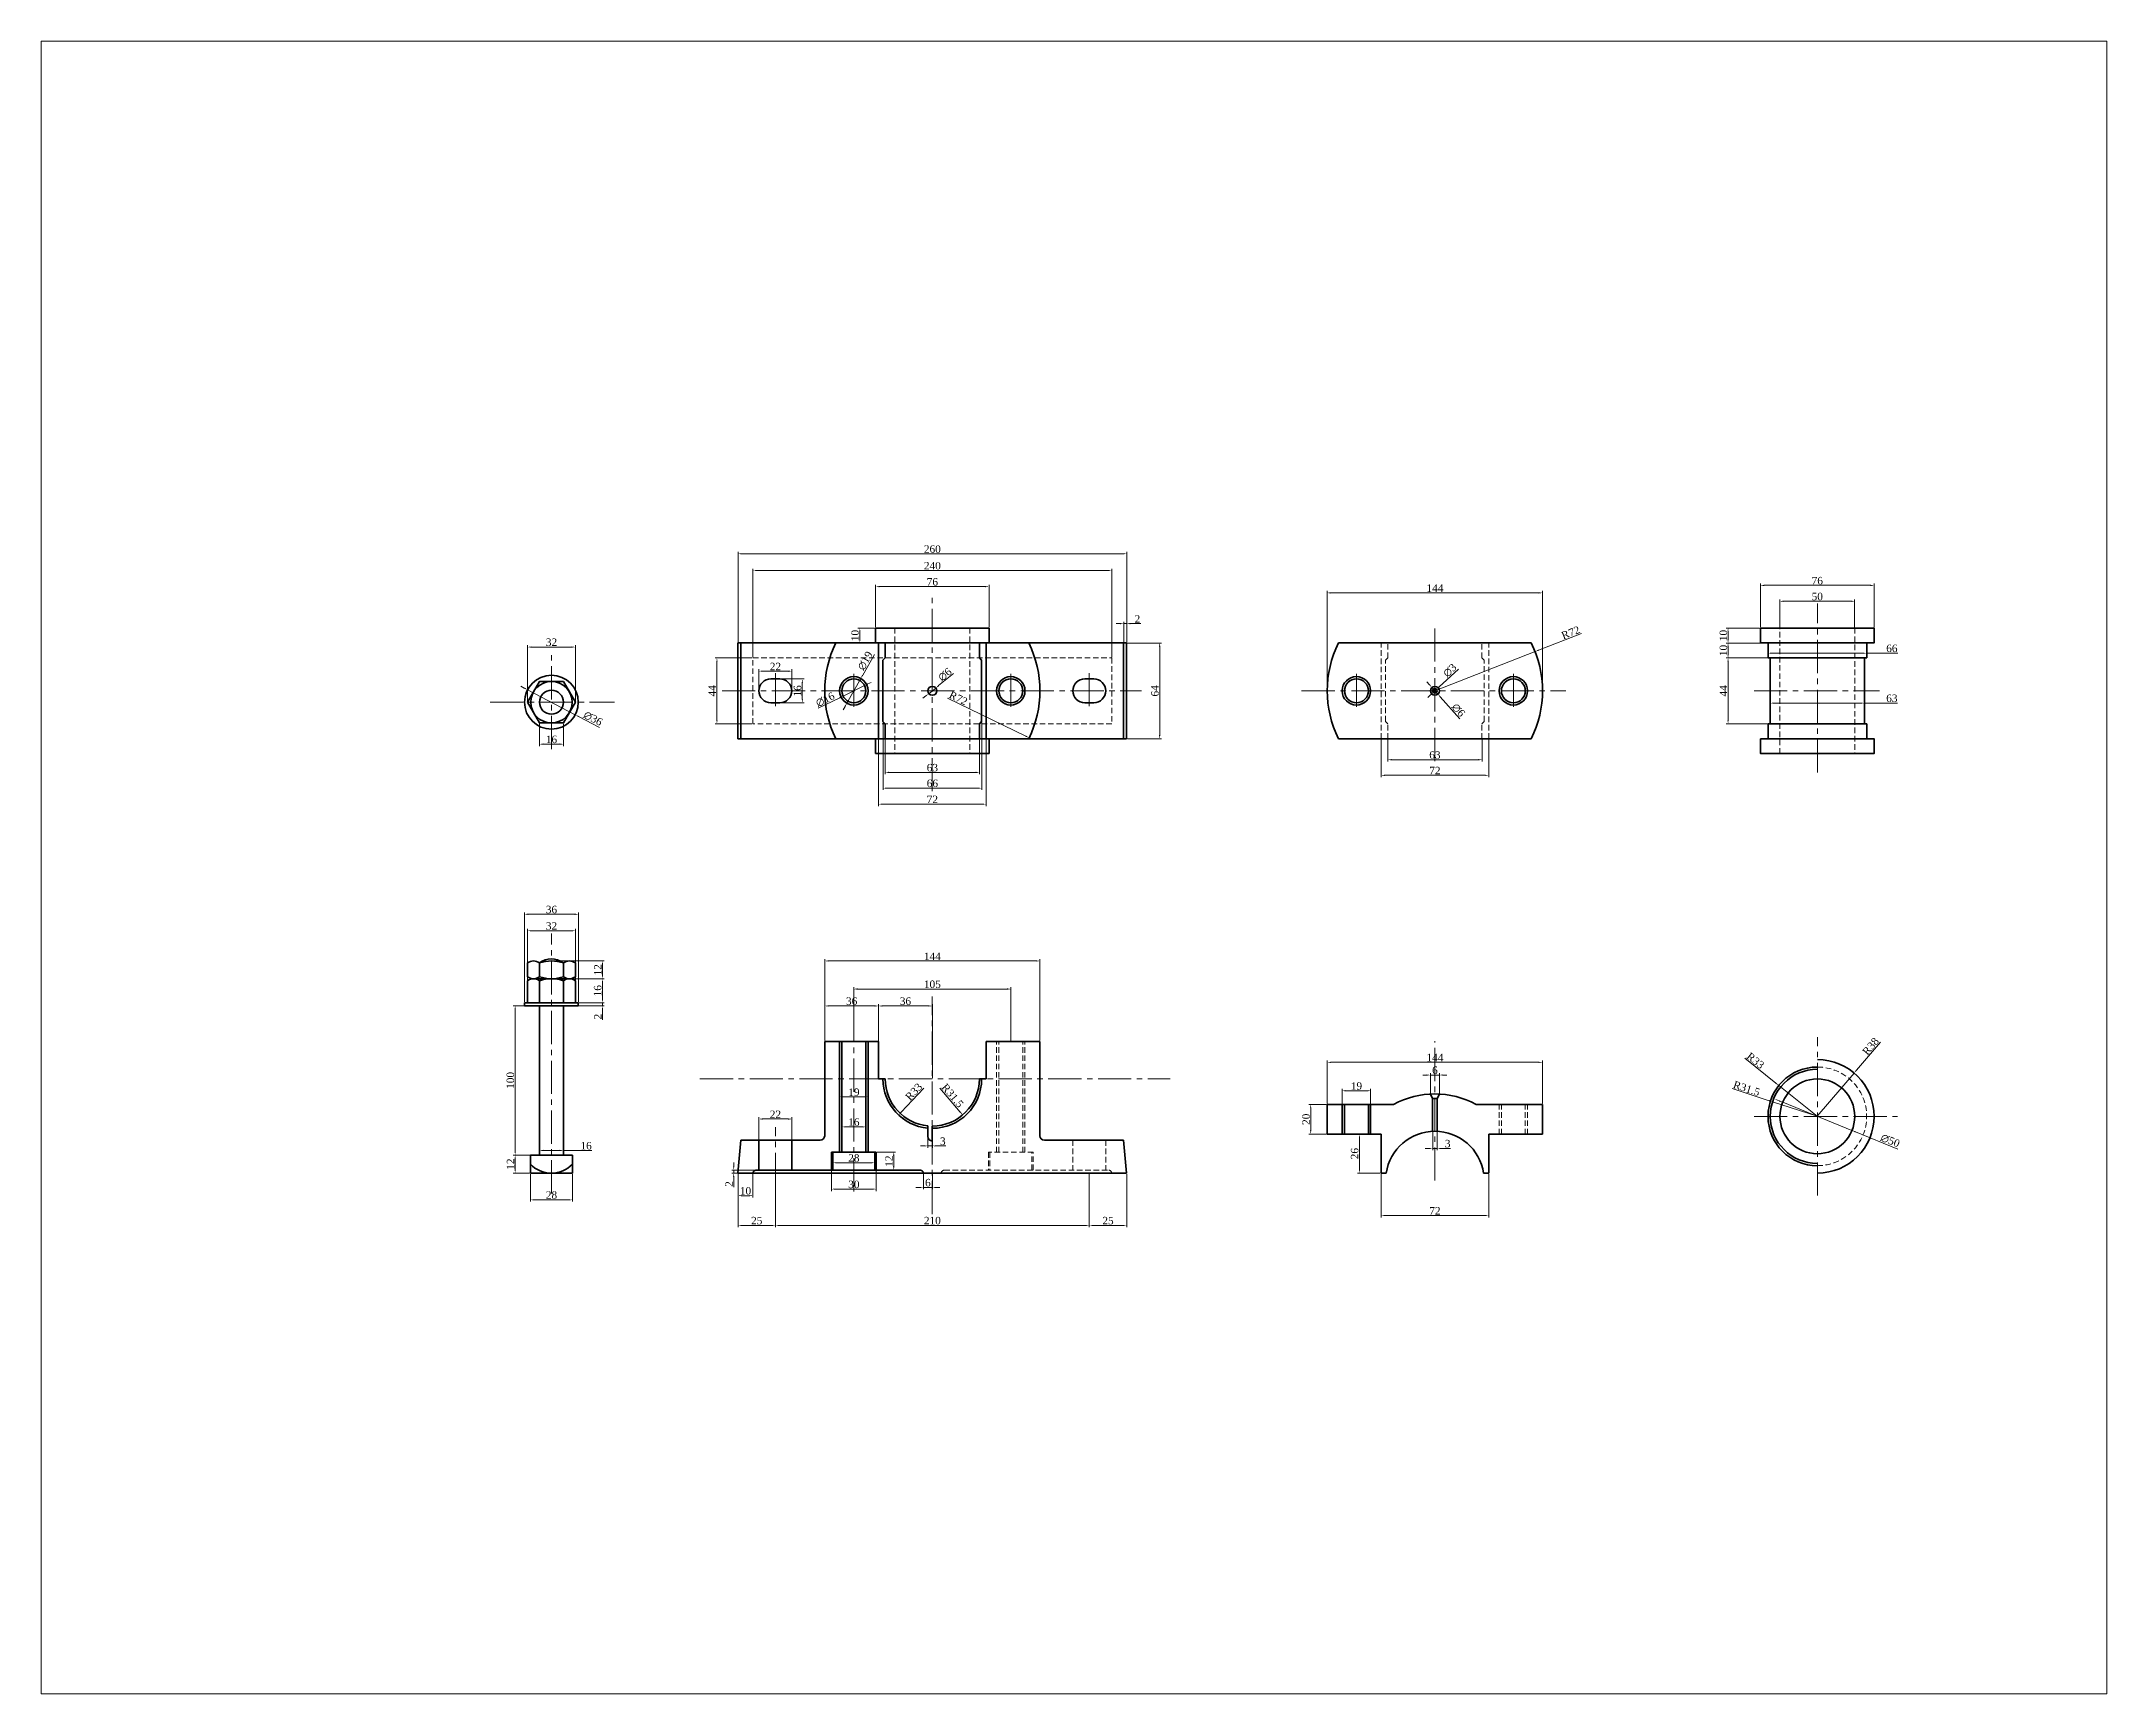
# Paper-space layout 'Layout2' of a CAD drawing. Header units: millimetres. Extents: x 160 to 1440, y 128 to 1152.
# The model-space entities are those that its viewports show. They can reach past a viewport. Long polylines and large blocks are cut down to what shows.
import ezdxf

# ---------------------------------------------------------------- set-up
doc = ezdxf.new("R2010")
doc.units = ezdxf.units.MM
doc.header["$PDSIZE"] = 5
doc.linetypes.add('CENTER2', pattern=[28.575, 19.05, -3.175, 3.175, -3.175])
doc.linetypes.add('HIDDEN2', pattern=[4.7625, 3.175, -1.5875])
for name, color, linetype, lineweight in [('Center', 1, 'CENTER2', 18), ('Dimension', 123, 'Continuous', 18), ('Hidden', 5, 'HIDDEN2', 18), ('Object', 7, 'Continuous', 35)]:
    doc.layers.add(name, color=color, linetype=linetype, lineweight=lineweight)
doc.styles.get("Standard").update_dxf_attribs({"font": 'times.ttf'})
doc.dimstyles.new('ISO-25', dxfattribs={"dimtxt": 2.5, "dimasz": 2.5, "dimexe": 1.25, "dimexo": 0.625, "dimtad": 1, "dimtxsty": 'Standard', "dimcen": 2.5, "dimadec": 0, "dimazin": 0, "dimtfac": 1, "dimtmove": 0, "dimatfit": 3, "dimfxl": 1, "dimarcsym": 0})

psp = doc.layouts.new('Layout2')

msp = doc.modelspace()

# ---------------------------------------------------------------- blocks, each defined once
blk = doc.blocks.new('*D3')
at = {"layer": 'Defpoints', "color": 0, "transparency": 16777216}
for p in [(15432485.2, 6507382.2), (15432495.2, 6507382.2), (15432495.2, 6507367.1)]:
    blk.add_point(p, dxfattribs=at)
at = {"layer": 'Dimension', "transparency": 16777216}
for p, q in [((15432485.2, 6507381.5), (15432485.2, 6507365.9)), ((15432495.2, 6507381.5), (15432495.2, 6507365.9)), ((15432487.7, 6507367.1), (15432492.7, 6507367.1))]:
    blk.add_line(p, q, dxfattribs=at)
for points in [[(15432487.7, 6507367.5), (15432487.7, 6507366.7), (15432485.2, 6507367.1)], [(15432492.7, 6507367.5), (15432492.7, 6507366.7), (15432495.2, 6507367.1)]]:
    blk.add_solid(points, dxfattribs=at)
at = {"layer": 'Dimension', "transparency": 16777216, "insert": (15432490.2, 6507370.3), "char_height": 5, "attachment_point": 5}
blk.add_mtext('10', dxfattribs=at)
blk = doc.blocks.new('*D4')
at = {"layer": 'Defpoints', "color": 0, "transparency": 16777216}
for p in [(15432510.2, 6507382.2), (15432720.2, 6507382.2), (15432720.2, 6507347.2)]:
    blk.add_point(p, dxfattribs=at)
at = {"layer": 'Dimension', "transparency": 16777216}
for p, q in [((15432510.2, 6507381.5), (15432510.2, 6507346)), ((15432720.2, 6507381.5), (15432720.2, 6507346)), ((15432512.7, 6507347.2), (15432717.7, 6507347.2))]:
    blk.add_line(p, q, dxfattribs=at)
for points in [[(15432512.7, 6507347.6), (15432512.7, 6507346.8), (15432510.2, 6507347.2)], [(15432717.7, 6507347.6), (15432717.7, 6507346.8), (15432720.2, 6507347.2)]]:
    blk.add_solid(points, dxfattribs=at)
at = {"layer": 'Dimension', "transparency": 16777216, "insert": (15432615.2, 6507350.4), "char_height": 5, "attachment_point": 5}
blk.add_mtext('210', dxfattribs=at)
blk = doc.blocks.new('*D5')
at = {"layer": 'Defpoints', "color": 0, "transparency": 16777216}
for p in [(15432485.2, 6507382.2), (15432510.2, 6507382.2), (15432510.2, 6507347.2)]:
    blk.add_point(p, dxfattribs=at)
at = {"layer": 'Dimension', "transparency": 16777216}
for p, q in [((15432485.2, 6507381.5), (15432485.2, 6507346)), ((15432510.2, 6507381.5), (15432510.2, 6507346)), ((15432487.7, 6507347.2), (15432507.7, 6507347.2))]:
    blk.add_line(p, q, dxfattribs=at)
for points in [[(15432487.7, 6507347.6), (15432487.7, 6507346.8), (15432485.2, 6507347.2)], [(15432507.7, 6507347.6), (15432507.7, 6507346.8), (15432510.2, 6507347.2)]]:
    blk.add_solid(points, dxfattribs=at)
at = {"layer": 'Dimension', "transparency": 16777216, "insert": (15432497.7, 6507350.4), "char_height": 5, "attachment_point": 5}
blk.add_mtext('25', dxfattribs=at)
blk = doc.blocks.new('*D6')
at = {"layer": 'Defpoints', "color": 0, "transparency": 16777216}
for p in [(15432720.2, 6507382.2), (15432745.2, 6507382.2), (15432745.2, 6507347.2)]:
    blk.add_point(p, dxfattribs=at)
at = {"layer": 'Dimension', "transparency": 16777216}
for p, q in [((15432720.2, 6507381.5), (15432720.2, 6507346)), ((15432745.2, 6507381.5), (15432745.2, 6507346)), ((15432722.7, 6507347.2), (15432742.7, 6507347.2))]:
    blk.add_line(p, q, dxfattribs=at)
for points in [[(15432722.7, 6507347.6), (15432722.7, 6507346.8), (15432720.2, 6507347.2)], [(15432742.7, 6507347.6), (15432742.7, 6507346.8), (15432745.2, 6507347.2)]]:
    blk.add_solid(points, dxfattribs=at)
at = {"layer": 'Dimension', "transparency": 16777216, "insert": (15432732.7, 6507350.4), "char_height": 5, "attachment_point": 5}
blk.add_mtext('25', dxfattribs=at)
blk = doc.blocks.new('*D7')
at = {"layer": 'Defpoints', "color": 0, "transparency": 16777216}
for p in [(15432548.7, 6507384.2), (15432576.7, 6507389.1), (15432576.7, 6507384.2)]:
    blk.add_point(p, dxfattribs=at)
at = {"layer": 'Dimension', "transparency": 16777216}
for p, q in [((15432548.7, 6507384.8), (15432548.7, 6507390.4)), ((15432551.2, 6507389.1), (15432574.2, 6507389.1)), ((15432576.7, 6507384.8), (15432576.7, 6507390.4))]:
    blk.add_line(p, q, dxfattribs=at)
for points in [[(15432551.2, 6507389.5), (15432551.2, 6507388.7), (15432548.7, 6507389.1)], [(15432574.2, 6507389.5), (15432574.2, 6507388.7), (15432576.7, 6507389.1)]]:
    blk.add_solid(points, dxfattribs=at)
at = {"layer": 'Dimension', "transparency": 16777216, "insert": (15432562.7, 6507392.3), "char_height": 5, "attachment_point": 5}
blk.add_mtext('28', dxfattribs=at)
blk = doc.blocks.new('*D8')
at = {"layer": 'Defpoints', "color": 0, "transparency": 16777216}
for p in [(15432547.7, 6507384.2), (15432577.7, 6507384.2), (15432577.7, 6507371.5)]:
    blk.add_point(p, dxfattribs=at)
at = {"layer": 'Dimension', "transparency": 16777216}
for p, q in [((15432547.7, 6507383.5), (15432547.7, 6507370.2)), ((15432577.7, 6507383.5), (15432577.7, 6507370.2)), ((15432550.2, 6507371.5), (15432575.2, 6507371.5))]:
    blk.add_line(p, q, dxfattribs=at)
for points in [[(15432550.2, 6507371.9), (15432550.2, 6507371.1), (15432547.7, 6507371.5)], [(15432575.2, 6507371.9), (15432575.2, 6507371.1), (15432577.7, 6507371.5)]]:
    blk.add_solid(points, dxfattribs=at)
at = {"layer": 'Dimension', "transparency": 16777216, "insert": (15432562.7, 6507374.6), "char_height": 5, "attachment_point": 5}
blk.add_mtext('30', dxfattribs=at)
blk = doc.blocks.new('*D9')
at = {"layer": 'Defpoints', "color": 0, "transparency": 16777216}
for p in [(15432577.7, 6507396.2), (15432577.7, 6507384.2), (15432589.4, 6507384.2)]:
    blk.add_point(p, dxfattribs=at)
at = {"layer": 'Dimension', "transparency": 16777216}
for p, q in [((15432578.3, 6507396.2), (15432590.6, 6507396.2)), ((15432589.4, 6507393.7), (15432589.4, 6507386.7)), ((15432578.3, 6507384.2), (15432590.6, 6507384.2))]:
    blk.add_line(p, q, dxfattribs=at)
for points in [[(15432588.9, 6507393.7), (15432589.8, 6507393.7), (15432589.4, 6507396.2)], [(15432588.9, 6507386.7), (15432589.8, 6507386.7), (15432589.4, 6507384.2)]]:
    blk.add_solid(points, dxfattribs=at)
at = {"layer": 'Dimension', "transparency": 16777216, "insert": (15432586.2, 6507390.2), "char_height": 5, "attachment_point": 5, "rotation": 90}
blk.add_mtext('12', dxfattribs=at)
blk = doc.blocks.new('*D10')
at = {"layer": 'Defpoints', "color": 0, "transparency": 16777216}
for p in [(15432570.7, 6507413.1), (15432554.7, 6507396.2), (15432570.7, 6507396.2)]:
    blk.add_point(p, dxfattribs=at)
at = {"layer": 'Dimension', "transparency": 16777216}
for p, q in [((15432554.7, 6507396.8), (15432554.7, 6507414.3)), ((15432557.2, 6507413.1), (15432568.2, 6507413.1)), ((15432570.7, 6507396.8), (15432570.7, 6507414.3))]:
    blk.add_line(p, q, dxfattribs=at)
for points in [[(15432557.2, 6507413.5), (15432557.2, 6507412.7), (15432554.7, 6507413.1)], [(15432568.2, 6507413.5), (15432568.2, 6507412.7), (15432570.7, 6507413.1)]]:
    blk.add_solid(points, dxfattribs=at)
at = {"layer": 'Dimension', "transparency": 16777216, "insert": (15432562.7, 6507416.3), "char_height": 5, "attachment_point": 5}
blk.add_mtext('16', dxfattribs=at)
blk = doc.blocks.new('*D11')
at = {"layer": 'Defpoints', "color": 0, "transparency": 16777216}
for p in [(15432572.2, 6507433.2), (15432553.2, 6507396.2), (15432572.2, 6507396.2)]:
    blk.add_point(p, dxfattribs=at)
at = {"layer": 'Dimension', "transparency": 16777216}
for p, q in [((15432553.2, 6507396.8), (15432553.2, 6507434.4)), ((15432572.2, 6507396.8), (15432572.2, 6507434.4)), ((15432555.7, 6507433.2), (15432569.7, 6507433.2))]:
    blk.add_line(p, q, dxfattribs=at)
for points in [[(15432555.7, 6507433.6), (15432555.7, 6507432.8), (15432553.2, 6507433.2)], [(15432569.7, 6507433.6), (15432569.7, 6507432.8), (15432572.2, 6507433.2)]]:
    blk.add_solid(points, dxfattribs=at)
at = {"layer": 'Dimension', "transparency": 16777216, "insert": (15432562.7, 6507436.3), "char_height": 5, "attachment_point": 5}
blk.add_mtext('19', dxfattribs=at)
blk = doc.blocks.new('*D12')
at = {"layer": 'Defpoints', "color": 0, "transparency": 16777216}
for p in [(15432482.3, 6507382.2), (15432499.2, 6507384.2), (15432499.2, 6507382.2)]:
    blk.add_point(p, dxfattribs=at)
at = {"layer": 'Dimension', "transparency": 16777216}
for p, q in [((15432498.5, 6507384.2), (15432481.1, 6507384.2)), ((15432498.5, 6507382.2), (15432481.1, 6507382.2)), ((15432482.3, 6507386.7), (15432482.3, 6507389.2)), ((15432482.3, 6507384.2), (15432482.3, 6507382.2)), ((15432482.3, 6507379.7), (15432482.3, 6507372.7))]:
    blk.add_line(p, q, dxfattribs=at)
for points in [[(15432481.9, 6507386.7), (15432482.7, 6507386.7), (15432482.3, 6507384.2)], [(15432481.9, 6507379.7), (15432482.7, 6507379.7), (15432482.3, 6507382.2)]]:
    blk.add_solid(points, dxfattribs=at)
at = {"layer": 'Dimension', "transparency": 16777216, "insert": (15432479.2, 6507374.9), "char_height": 5, "attachment_point": 5, "rotation": 90}
blk.add_mtext('2', dxfattribs=at)
blk = doc.blocks.new('*D13')
at = {"layer": 'Defpoints', "color": 0, "transparency": 16777216}
for p in [(15432579.2, 6507494), (15432543.2, 6507470.2), (15432579.2, 6507470.2)]:
    blk.add_point(p, dxfattribs=at)
at = {"layer": 'Dimension', "transparency": 16777216}
for p, q in [((15432543.2, 6507470.8), (15432543.2, 6507495.2)), ((15432545.7, 6507494), (15432576.7, 6507494)), ((15432579.2, 6507470.8), (15432579.2, 6507495.2))]:
    blk.add_line(p, q, dxfattribs=at)
for points in [[(15432545.7, 6507494.4), (15432545.7, 6507493.6), (15432543.2, 6507494)], [(15432576.7, 6507494.4), (15432576.7, 6507493.6), (15432579.2, 6507494)]]:
    blk.add_solid(points, dxfattribs=at)
at = {"layer": 'Dimension', "transparency": 16777216, "insert": (15432561.2, 6507497.2), "char_height": 5, "attachment_point": 5}
blk.add_mtext('36', dxfattribs=at)
blk = doc.blocks.new('*D14')
at = {"layer": 'Defpoints', "color": 0, "transparency": 16777216}
for p in [(15432579.2, 6507494), (15432579.2, 6507445.2), (15432615.2, 6507445.2)]:
    blk.add_point(p, dxfattribs=at)
at = {"layer": 'Dimension', "transparency": 16777216}
for p, q in [((15432579.2, 6507445.8), (15432579.2, 6507495.2)), ((15432612.7, 6507494), (15432581.7, 6507494)), ((15432615.2, 6507445.8), (15432615.2, 6507495.2))]:
    blk.add_line(p, q, dxfattribs=at)
for points in [[(15432581.7, 6507494.4), (15432581.7, 6507493.6), (15432579.2, 6507494)], [(15432612.7, 6507494.4), (15432612.7, 6507493.6), (15432615.2, 6507494)]]:
    blk.add_solid(points, dxfattribs=at)
at = {"layer": 'Dimension', "transparency": 16777216, "insert": (15432597.2, 6507497.2), "char_height": 5, "attachment_point": 5}
blk.add_mtext('36', dxfattribs=at)
blk = doc.blocks.new('*D17')
at = {"layer": 'Defpoints', "color": 0, "transparency": 16777216}
for p in [(15432612.2, 6507413.8), (15432615.2, 6507413.8), (15432615.2, 6507400.4)]:
    blk.add_point(p, dxfattribs=at)
at = {"layer": 'Dimension', "transparency": 16777216}
for p, q in [((15432612.2, 6507413.2), (15432612.2, 6507399.1)), ((15432615.2, 6507413.2), (15432615.2, 6507399.1)), ((15432609.7, 6507400.4), (15432607.2, 6507400.4)), ((15432612.2, 6507400.4), (15432615.2, 6507400.4)), ((15432617.7, 6507400.4), (15432624.2, 6507400.4))]:
    blk.add_line(p, q, dxfattribs=at)
for points in [[(15432609.7, 6507400.8), (15432609.7, 6507400), (15432612.2, 6507400.4)], [(15432617.7, 6507400.8), (15432617.7, 6507400), (15432615.2, 6507400.4)]]:
    blk.add_solid(points, dxfattribs=at)
at = {"layer": 'Dimension', "transparency": 16777216, "insert": (15432622.2, 6507403.5), "char_height": 5, "attachment_point": 5}
blk.add_mtext('3', dxfattribs=at)
blk = doc.blocks.new('*D18')
at = {"layer": 'Defpoints', "color": 0, "transparency": 16777216}
for p in [(15432615.2, 6507445.2), (15432635.5, 6507421.1)]:
    blk.add_point(p, dxfattribs=at)
at = {"layer": 'Dimension', "transparency": 16777216}
blk.add_line((15432620.3, 6507439), (15432633.9, 6507423), dxfattribs=at)
blk.add_solid([(15432634.2, 6507423.3), (15432633.6, 6507422.7), (15432635.5, 6507421.1)], dxfattribs=at)
at = {"layer": 'Dimension', "transparency": 16777216, "insert": (15432628.7, 6507434), "char_height": 5, "attachment_point": 5, "rotation": 310.1933}
blk.add_mtext('R31.5', dxfattribs=at)
blk = doc.blocks.new('*D19')
at = {"layer": 'Defpoints', "color": 0, "transparency": 16777216}
for p in [(15432615.2, 6507445.2), (15432592.6, 6507421.1)]:
    blk.add_point(p, dxfattribs=at)
at = {"layer": 'Dimension', "transparency": 16777216}
blk.add_line((15432609.5, 6507439.1), (15432594.3, 6507422.9), dxfattribs=at)
blk.add_solid([(15432594, 6507423.2), (15432594.6, 6507422.6), (15432592.6, 6507421.1)], dxfattribs=at)
at = {"layer": 'Dimension', "transparency": 16777216, "insert": (15432602.8, 6507436.6), "char_height": 5, "attachment_point": 5, "rotation": 46.8143}
blk.add_mtext('R33', dxfattribs=at)
blk = doc.blocks.new('*D20')
at = {"layer": 'Defpoints', "color": 0, "transparency": 16777216}
for p in [(15432521.2, 6507418.4), (15432499.2, 6507404.2), (15432521.2, 6507404.2)]:
    blk.add_point(p, dxfattribs=at)
at = {"layer": 'Dimension', "transparency": 16777216}
for p, q in [((15432499.2, 6507404.8), (15432499.2, 6507419.6)), ((15432501.7, 6507418.4), (15432518.7, 6507418.4)), ((15432521.2, 6507404.8), (15432521.2, 6507419.6))]:
    blk.add_line(p, q, dxfattribs=at)
for points in [[(15432501.7, 6507418.8), (15432501.7, 6507417.9), (15432499.2, 6507418.4)], [(15432518.7, 6507418.8), (15432518.7, 6507417.9), (15432521.2, 6507418.4)]]:
    blk.add_solid(points, dxfattribs=at)
at = {"layer": 'Dimension', "transparency": 16777216, "insert": (15432510.2, 6507421.5), "char_height": 5, "attachment_point": 5}
blk.add_mtext('22', dxfattribs=at)
blk = doc.blocks.new('*D21')
at = {"layer": 'Defpoints', "color": 0, "transparency": 16777216}
for p in [(15432609.2, 6507382.2), (15432615.2, 6507382.2), (15432615.2, 6507372.6)]:
    blk.add_point(p, dxfattribs=at)
at = {"layer": 'Dimension', "transparency": 16777216}
for p, q in [((15432609.2, 6507381.5), (15432609.2, 6507371.4)), ((15432615.2, 6507381.5), (15432615.2, 6507371.4)), ((15432606.7, 6507372.6), (15432604.2, 6507372.6)), ((15432609.2, 6507372.6), (15432615.2, 6507372.6)), ((15432617.7, 6507372.6), (15432620.2, 6507372.6))]:
    blk.add_line(p, q, dxfattribs=at)
for points in [[(15432606.7, 6507373), (15432606.7, 6507372.2), (15432609.2, 6507372.6)], [(15432617.7, 6507373), (15432617.7, 6507372.2), (15432615.2, 6507372.6)]]:
    blk.add_solid(points, dxfattribs=at)
at = {"layer": 'Dimension', "transparency": 16777216, "insert": (15432612.2, 6507375.8), "char_height": 5, "attachment_point": 5}
blk.add_mtext('6', dxfattribs=at)
blk = doc.blocks.new('*D22')
at = {"layer": 'Defpoints', "color": 0, "transparency": 16777216}
for p in [(15432653.2, 6507774.5), (15432577.2, 6507746.8), (15432653.2, 6507746.8)]:
    blk.add_point(p, dxfattribs=at)
at = {"layer": 'Dimension', "transparency": 16777216}
for p, q in [((15432577.2, 6507747.4), (15432577.2, 6507775.8)), ((15432579.7, 6507774.5), (15432650.7, 6507774.5)), ((15432653.2, 6507747.4), (15432653.2, 6507775.8))]:
    blk.add_line(p, q, dxfattribs=at)
for points in [[(15432579.7, 6507774.9), (15432579.7, 6507774.1), (15432577.2, 6507774.5)], [(15432650.7, 6507774.9), (15432650.7, 6507774.1), (15432653.2, 6507774.5)]]:
    blk.add_solid(points, dxfattribs=at)
at = {"layer": 'Dimension', "transparency": 16777216, "insert": (15432615.2, 6507777.7), "char_height": 5, "attachment_point": 5}
blk.add_mtext('76', dxfattribs=at)
blk = doc.blocks.new('*D23')
at = {"layer": 'Defpoints', "color": 0, "transparency": 16777216}
for p in [(15432577.2, 6507746.8), (15432566.7, 6507736.8), (15432577.2, 6507736.8)]:
    blk.add_point(p, dxfattribs=at)
at = {"layer": 'Dimension', "transparency": 16777216}
for p, q in [((15432576.5, 6507746.8), (15432565.4, 6507746.8)), ((15432566.7, 6507744.3), (15432566.7, 6507739.3)), ((15432576.5, 6507736.8), (15432565.4, 6507736.8))]:
    blk.add_line(p, q, dxfattribs=at)
for points in [[(15432566.3, 6507744.3), (15432567.1, 6507744.3), (15432566.7, 6507746.8)], [(15432566.3, 6507739.3), (15432567.1, 6507739.3), (15432566.7, 6507736.8)]]:
    blk.add_solid(points, dxfattribs=at)
at = {"layer": 'Dimension', "transparency": 16777216, "insert": (15432563.5, 6507741.8), "char_height": 5, "attachment_point": 5, "rotation": 90}
blk.add_mtext('10', dxfattribs=at)
blk = doc.blocks.new('*D24')
at = {"layer": 'Defpoints', "color": 0, "transparency": 16777216}
for p in [(15432745.2, 6507736.8), (15432745.2, 6507672.8), (15432767.3, 6507672.8)]:
    blk.add_point(p, dxfattribs=at)
at = {"layer": 'Dimension', "transparency": 16777216}
for p, q in [((15432745.8, 6507736.8), (15432768.5, 6507736.8)), ((15432767.3, 6507734.3), (15432767.3, 6507675.3)), ((15432745.8, 6507672.8), (15432768.5, 6507672.8))]:
    blk.add_line(p, q, dxfattribs=at)
for points in [[(15432766.8, 6507734.3), (15432767.7, 6507734.3), (15432767.3, 6507736.8)], [(15432766.8, 6507675.3), (15432767.7, 6507675.3), (15432767.3, 6507672.8)]]:
    blk.add_solid(points, dxfattribs=at)
at = {"layer": 'Dimension', "transparency": 16777216, "insert": (15432764.1, 6507704.8), "char_height": 5, "attachment_point": 5, "rotation": 90}
blk.add_mtext('64', dxfattribs=at)
blk = doc.blocks.new('*D25')
at = {"layer": 'Defpoints', "color": 0, "transparency": 16777216}
for p in [(15432745.2, 6507749.8), (15432743.2, 6507736.8), (15432745.2, 6507736.8)]:
    blk.add_point(p, dxfattribs=at)
at = {"layer": 'Dimension', "transparency": 16777216}
for p, q in [((15432740.7, 6507749.8), (15432738.2, 6507749.8)), ((15432743.2, 6507737.4), (15432743.2, 6507751)), ((15432743.2, 6507749.8), (15432745.2, 6507749.8)), ((15432745.2, 6507737.4), (15432745.2, 6507751)), ((15432747.7, 6507749.8), (15432754.6, 6507749.8))]:
    blk.add_line(p, q, dxfattribs=at)
for points in [[(15432740.7, 6507750.2), (15432740.7, 6507749.3), (15432743.2, 6507749.8)], [(15432747.7, 6507750.2), (15432747.7, 6507749.3), (15432745.2, 6507749.8)]]:
    blk.add_solid(points, dxfattribs=at)
at = {"layer": 'Dimension', "transparency": 16777216, "insert": (15432752.4, 6507752.9), "char_height": 5, "attachment_point": 5}
blk.add_mtext('2', dxfattribs=at)
blk = doc.blocks.new('*D26')
at = {"layer": 'Defpoints', "color": 0, "transparency": 16777216}
for p in [(15432495.2, 6507726.8), (15432471.1, 6507682.8), (15432495.2, 6507682.8)]:
    blk.add_point(p, dxfattribs=at)
at = {"layer": 'Dimension', "transparency": 16777216}
for p, q in [((15432494.5, 6507726.8), (15432469.8, 6507726.8)), ((15432471.1, 6507724.3), (15432471.1, 6507685.3)), ((15432494.5, 6507682.8), (15432469.8, 6507682.8))]:
    blk.add_line(p, q, dxfattribs=at)
for points in [[(15432470.7, 6507724.3), (15432471.5, 6507724.3), (15432471.1, 6507726.8)], [(15432470.7, 6507685.3), (15432471.5, 6507685.3), (15432471.1, 6507682.8)]]:
    blk.add_solid(points, dxfattribs=at)
at = {"layer": 'Dimension', "transparency": 16777216, "insert": (15432467.9, 6507704.8), "char_height": 5, "attachment_point": 5, "rotation": 90}
blk.add_mtext('44', dxfattribs=at)
blk = doc.blocks.new('*D27')
at = {"layer": 'Defpoints', "color": 0, "transparency": 16777216}
for p in [(15432745.2, 6507796.5), (15432485.2, 6507736.8), (15432745.2, 6507736.8)]:
    blk.add_point(p, dxfattribs=at)
at = {"layer": 'Dimension', "transparency": 16777216}
for p, q in [((15432485.2, 6507737.4), (15432485.2, 6507797.7)), ((15432487.7, 6507796.5), (15432742.7, 6507796.5)), ((15432745.2, 6507737.4), (15432745.2, 6507797.7))]:
    blk.add_line(p, q, dxfattribs=at)
for points in [[(15432487.7, 6507796.9), (15432487.7, 6507796.1), (15432485.2, 6507796.5)], [(15432742.7, 6507796.9), (15432742.7, 6507796.1), (15432745.2, 6507796.5)]]:
    blk.add_solid(points, dxfattribs=at)
at = {"layer": 'Dimension', "transparency": 16777216, "insert": (15432615.2, 6507799.6), "char_height": 5, "attachment_point": 5}
blk.add_mtext('260', dxfattribs=at)
blk = doc.blocks.new('*D28')
at = {"layer": 'Defpoints', "color": 0, "transparency": 16777216}
for p in [(15432735.2, 6507785.3), (15432495.2, 6507726.8), (15432735.2, 6507726.8)]:
    blk.add_point(p, dxfattribs=at)
at = {"layer": 'Dimension', "transparency": 16777216}
for p, q in [((15432495.2, 6507727.4), (15432495.2, 6507786.5)), ((15432497.7, 6507785.3), (15432732.7, 6507785.3)), ((15432735.2, 6507727.4), (15432735.2, 6507786.5))]:
    blk.add_line(p, q, dxfattribs=at)
for points in [[(15432497.7, 6507785.7), (15432497.7, 6507784.9), (15432495.2, 6507785.3)], [(15432732.7, 6507785.7), (15432732.7, 6507784.9), (15432735.2, 6507785.3)]]:
    blk.add_solid(points, dxfattribs=at)
at = {"layer": 'Dimension', "transparency": 16777216, "insert": (15432615.2, 6507788.5), "char_height": 5, "attachment_point": 5}
blk.add_mtext('240', dxfattribs=at)
blk = doc.blocks.new('*D29')
at = {"layer": 'Defpoints', "color": 0, "transparency": 16777216}
for p in [(15432521.2, 6507718), (15432499.2, 6507704.8), (15432521.2, 6507704.8)]:
    blk.add_point(p, dxfattribs=at)
at = {"layer": 'Dimension', "transparency": 16777216}
for p, q in [((15432499.2, 6507705.4), (15432499.2, 6507719.2)), ((15432501.7, 6507718), (15432518.7, 6507718)), ((15432521.2, 6507705.4), (15432521.2, 6507719.2))]:
    blk.add_line(p, q, dxfattribs=at)
for points in [[(15432501.7, 6507718.4), (15432501.7, 6507717.5), (15432499.2, 6507718)], [(15432518.7, 6507718.4), (15432518.7, 6507717.5), (15432521.2, 6507718)]]:
    blk.add_solid(points, dxfattribs=at)
at = {"layer": 'Dimension', "transparency": 16777216, "insert": (15432510.2, 6507721.1), "char_height": 5, "attachment_point": 5}
blk.add_mtext('22', dxfattribs=at)
blk = doc.blocks.new('*D30')
at = {"layer": 'Defpoints', "color": 0, "transparency": 16777216}
for p in [(15432510.2, 6507712.8), (15432510.2, 6507696.8), (15432528.2, 6507696.8)]:
    blk.add_point(p, dxfattribs=at)
at = {"layer": 'Dimension', "transparency": 16777216}
for p, q in [((15432510.8, 6507712.8), (15432529.4, 6507712.8)), ((15432528.2, 6507710.3), (15432528.2, 6507699.3)), ((15432510.8, 6507696.8), (15432529.4, 6507696.8))]:
    blk.add_line(p, q, dxfattribs=at)
for points in [[(15432527.8, 6507710.3), (15432528.6, 6507710.3), (15432528.2, 6507712.8)], [(15432527.8, 6507699.3), (15432528.6, 6507699.3), (15432528.2, 6507696.8)]]:
    blk.add_solid(points, dxfattribs=at)
at = {"layer": 'Dimension', "transparency": 16777216, "insert": (15432525, 6507704.8), "char_height": 5, "attachment_point": 5, "rotation": 90}
blk.add_mtext('16', dxfattribs=at)
blk = doc.blocks.new('*D33')
at = {"layer": 'Defpoints', "color": 0, "transparency": 16777216}
for p in [(15432612.8, 6507702.9), (15432617.5, 6507706.7)]:
    blk.add_point(p, dxfattribs=at)
at = {"layer": 'Dimension', "transparency": 16777216}
for p, q in [((15432629.4, 6507716.3), (15432619.4, 6507708.3)), ((15432610.9, 6507701.4), (15432608.9, 6507699.8)), ((15432612.8, 6507702.9), (15432617.5, 6507706.7))]:
    blk.add_line(p, q, dxfattribs=at)
for points in [[(15432610.6, 6507701.7), (15432611.1, 6507701.1), (15432612.8, 6507702.9)], [(15432619.2, 6507708.6), (15432619.7, 6507707.9), (15432617.5, 6507706.7)]]:
    blk.add_solid(points, dxfattribs=at)
at = {"layer": 'Dimension', "transparency": 16777216, "insert": (15432623.6, 6507715.7), "char_height": 5, "attachment_point": 5, "rotation": 38.6801}
blk.add_mtext('∅6', dxfattribs=at)
blk = doc.blocks.new('*D34')
at = {"layer": 'Defpoints', "color": 0, "transparency": 16777216}
for p in [(15432567.3, 6507713.1), (15432558, 6507696.5)]:
    blk.add_point(p, dxfattribs=at)
at = {"layer": 'Dimension', "transparency": 16777216}
for p, q in [((15432576.4, 6507729.1), (15432568.6, 6507715.3)), ((15432558, 6507696.5), (15432567.3, 6507713.1)), ((15432556.8, 6507694.4), (15432555.5, 6507692.2))]:
    blk.add_line(p, q, dxfattribs=at)
for points in [[(15432568.2, 6507715.5), (15432568.9, 6507715.1), (15432567.3, 6507713.1)], [(15432556.4, 6507694.6), (15432557.1, 6507694.2), (15432558, 6507696.5)]]:
    blk.add_solid(points, dxfattribs=at)
at = {"layer": 'Dimension', "transparency": 16777216, "insert": (15432570.3, 6507724.9), "char_height": 5, "attachment_point": 5, "rotation": 60.524}
blk.add_mtext('∅19', dxfattribs=at)
blk = doc.blocks.new('*D35')
at = {"layer": 'Defpoints', "color": 0, "transparency": 16777216}
for p in [(15432555.5, 6507701.3), (15432569.8, 6507708.3)]:
    blk.add_point(p, dxfattribs=at)
at = {"layer": 'Dimension', "transparency": 16777216}
for p, q in [((15432538.9, 6507693.2), (15432553.2, 6507700.2)), ((15432569.8, 6507708.3), (15432555.5, 6507701.3)), ((15432572.1, 6507709.4), (15432574.3, 6507710.5))]:
    blk.add_line(p, q, dxfattribs=at)
for points in [[(15432553, 6507700.6), (15432553.4, 6507699.8), (15432555.5, 6507701.3)], [(15432571.9, 6507709.8), (15432572.3, 6507709.1), (15432569.8, 6507708.3)]]:
    blk.add_solid(points, dxfattribs=at)
at = {"layer": 'Dimension', "transparency": 16777216, "insert": (15432543.5, 6507699), "char_height": 5, "attachment_point": 5, "rotation": 26.1596}
blk.add_mtext('∅16', dxfattribs=at)
blk = doc.blocks.new('*D36')
at = {"layer": 'Defpoints', "color": 0, "transparency": 16777216}
for p in [(15432615.2, 6507704.8), (15432679.9, 6507673.4)]:
    blk.add_point(p, dxfattribs=at)
at = {"layer": 'Dimension', "transparency": 16777216}
blk.add_line((15432625.3, 6507699.9), (15432677.7, 6507674.5), dxfattribs=at)
blk.add_solid([(15432677.9, 6507674.9), (15432677.5, 6507674.1), (15432679.9, 6507673.4)], dxfattribs=at)
at = {"layer": 'Dimension', "transparency": 16777216, "insert": (15432632.6, 6507699.9), "char_height": 5, "attachment_point": 5, "rotation": 334.128}
blk.add_mtext('R72', dxfattribs=at)
blk = doc.blocks.new('*D37')
at = {"layer": 'Defpoints', "color": 0, "transparency": 16777216}
for p in [(15432583.7, 6507672.8), (15432646.7, 6507672.8), (15432646.7, 6507650.2)]:
    blk.add_point(p, dxfattribs=at)
at = {"layer": 'Dimension', "transparency": 16777216}
for p, q in [((15432583.7, 6507672.2), (15432583.7, 6507649)), ((15432646.7, 6507672.2), (15432646.7, 6507649)), ((15432586.2, 6507650.2), (15432644.2, 6507650.2))]:
    blk.add_line(p, q, dxfattribs=at)
for points in [[(15432586.2, 6507650.7), (15432586.2, 6507649.8), (15432583.7, 6507650.2)], [(15432644.2, 6507650.7), (15432644.2, 6507649.8), (15432646.7, 6507650.2)]]:
    blk.add_solid(points, dxfattribs=at)
at = {"layer": 'Dimension', "transparency": 16777216, "insert": (15432615.2, 6507653.4), "char_height": 5, "attachment_point": 5}
blk.add_mtext('63', dxfattribs=at)
blk = doc.blocks.new('*D38')
at = {"layer": 'Defpoints', "color": 0, "transparency": 16777216}
for p in [(15432582.2, 6507684.3), (15432648.2, 6507684.3), (15432648.2, 6507639.7)]:
    blk.add_point(p, dxfattribs=at)
at = {"layer": 'Dimension', "transparency": 16777216}
for p, q in [((15432582.2, 6507683.7), (15432582.2, 6507638.5)), ((15432648.2, 6507683.7), (15432648.2, 6507638.5)), ((15432584.7, 6507639.7), (15432645.7, 6507639.7))]:
    blk.add_line(p, q, dxfattribs=at)
for points in [[(15432584.7, 6507640.1), (15432584.7, 6507639.3), (15432582.2, 6507639.7)], [(15432645.7, 6507640.1), (15432645.7, 6507639.3), (15432648.2, 6507639.7)]]:
    blk.add_solid(points, dxfattribs=at)
at = {"layer": 'Dimension', "transparency": 16777216, "insert": (15432615.2, 6507642.9), "char_height": 5, "attachment_point": 5}
blk.add_mtext('66', dxfattribs=at)
blk = doc.blocks.new('*D39')
at = {"layer": 'Defpoints', "color": 0, "transparency": 16777216}
for p in [(15432579.2, 6507672.8), (15432651.2, 6507672.8), (15432651.2, 6507629)]:
    blk.add_point(p, dxfattribs=at)
at = {"layer": 'Dimension', "transparency": 16777216}
for p, q in [((15432579.2, 6507672.2), (15432579.2, 6507627.7)), ((15432651.2, 6507672.2), (15432651.2, 6507627.7)), ((15432581.7, 6507629), (15432648.7, 6507629))]:
    blk.add_line(p, q, dxfattribs=at)
for points in [[(15432581.7, 6507629.4), (15432581.7, 6507628.6), (15432579.2, 6507629)], [(15432648.7, 6507629.4), (15432648.7, 6507628.6), (15432651.2, 6507629)]]:
    blk.add_solid(points, dxfattribs=at)
at = {"layer": 'Dimension', "transparency": 16777216, "insert": (15432615.2, 6507632.2), "char_height": 5, "attachment_point": 5}
blk.add_mtext('72', dxfattribs=at)
blk = doc.blocks.new('*D40')
at = {"layer": 'Defpoints', "color": 0, "transparency": 16777216}
for p in [(15432667.7, 6507505.3), (15432562.7, 6507470.2), (15432667.7, 6507470.2)]:
    blk.add_point(p, dxfattribs=at)
at = {"layer": 'Dimension', "transparency": 16777216}
for p, q in [((15432562.7, 6507470.8), (15432562.7, 6507506.6)), ((15432565.2, 6507505.3), (15432665.2, 6507505.3)), ((15432667.7, 6507470.8), (15432667.7, 6507506.6))]:
    blk.add_line(p, q, dxfattribs=at)
for points in [[(15432565.2, 6507505.8), (15432565.2, 6507504.9), (15432562.7, 6507505.3)], [(15432665.2, 6507505.8), (15432665.2, 6507504.9), (15432667.7, 6507505.3)]]:
    blk.add_solid(points, dxfattribs=at)
at = {"layer": 'Dimension', "transparency": 16777216, "insert": (15432615.2, 6507508.5), "char_height": 5, "attachment_point": 5}
blk.add_mtext('105', dxfattribs=at)
blk = doc.blocks.new('*D41')
at = {"layer": 'Defpoints', "color": 0, "transparency": 16777216}
for p in [(15432915.4, 6507408.2), (15432900.9, 6507382.2), (15432915.4, 6507382.2)]:
    blk.add_point(p, dxfattribs=at)
at = {"layer": 'Dimension', "transparency": 16777216}
for p, q in [((15432914.8, 6507408.2), (15432899.6, 6507408.2)), ((15432900.9, 6507405.7), (15432900.9, 6507384.7)), ((15432914.8, 6507382.2), (15432899.6, 6507382.2))]:
    blk.add_line(p, q, dxfattribs=at)
for points in [[(15432900.5, 6507405.7), (15432901.3, 6507405.7), (15432900.9, 6507408.2)], [(15432900.5, 6507384.7), (15432901.3, 6507384.7), (15432900.9, 6507382.2)]]:
    blk.add_solid(points, dxfattribs=at)
at = {"layer": 'Dimension', "transparency": 16777216, "insert": (15432897.7, 6507395.2), "char_height": 5, "attachment_point": 5, "rotation": 90}
blk.add_mtext('26', dxfattribs=at)
blk = doc.blocks.new('*D42')
at = {"layer": 'Defpoints', "color": 0, "transparency": 16777216}
for p in [(15432915.4, 6507382.2), (15432987.4, 6507382.2), (15432987.4, 6507353.8)]:
    blk.add_point(p, dxfattribs=at)
at = {"layer": 'Dimension', "transparency": 16777216}
for p, q in [((15432915.4, 6507381.5), (15432915.4, 6507352.6)), ((15432987.4, 6507381.5), (15432987.4, 6507352.6)), ((15432917.9, 6507353.8), (15432984.9, 6507353.8))]:
    blk.add_line(p, q, dxfattribs=at)
for points in [[(15432917.9, 6507354.2), (15432917.9, 6507353.4), (15432915.4, 6507353.8)], [(15432984.9, 6507354.2), (15432984.9, 6507353.4), (15432987.4, 6507353.8)]]:
    blk.add_solid(points, dxfattribs=at)
at = {"layer": 'Dimension', "transparency": 16777216, "insert": (15432951.4, 6507357), "char_height": 5, "attachment_point": 5}
blk.add_mtext('72', dxfattribs=at)
blk = doc.blocks.new('*D44')
at = {"layer": 'Defpoints', "color": 0, "transparency": 16777216}
for p in [(15432879.4, 6507428.2), (15432868.3, 6507408.2), (15432879.4, 6507408.2)]:
    blk.add_point(p, dxfattribs=at)
at = {"layer": 'Dimension', "transparency": 16777216}
for p, q in [((15432878.8, 6507428.2), (15432867.1, 6507428.2)), ((15432868.3, 6507425.7), (15432868.3, 6507410.7)), ((15432878.8, 6507408.2), (15432867.1, 6507408.2))]:
    blk.add_line(p, q, dxfattribs=at)
for points in [[(15432867.9, 6507425.7), (15432868.7, 6507425.7), (15432868.3, 6507428.2)], [(15432867.9, 6507410.7), (15432868.7, 6507410.7), (15432868.3, 6507408.2)]]:
    blk.add_solid(points, dxfattribs=at)
at = {"layer": 'Dimension', "transparency": 16777216, "insert": (15432865.2, 6507418.2), "char_height": 5, "attachment_point": 5, "rotation": 90}
blk.add_mtext('20', dxfattribs=at)
blk = doc.blocks.new('*D45')
at = {"layer": 'Defpoints', "color": 0, "transparency": 16777216}
for p in [(15432908.4, 6507437.3), (15432889.4, 6507428.2), (15432908.4, 6507428.2)]:
    blk.add_point(p, dxfattribs=at)
at = {"layer": 'Dimension', "transparency": 16777216}
for p, q in [((15432889.4, 6507428.8), (15432889.4, 6507438.5)), ((15432891.9, 6507437.3), (15432905.9, 6507437.3)), ((15432908.4, 6507428.8), (15432908.4, 6507438.5))]:
    blk.add_line(p, q, dxfattribs=at)
for points in [[(15432891.9, 6507437.7), (15432891.9, 6507436.8), (15432889.4, 6507437.3)], [(15432905.9, 6507437.7), (15432905.9, 6507436.8), (15432908.4, 6507437.3)]]:
    blk.add_solid(points, dxfattribs=at)
at = {"layer": 'Dimension', "transparency": 16777216, "insert": (15432898.9, 6507440.4), "char_height": 5, "attachment_point": 5}
blk.add_mtext('19', dxfattribs=at)
blk = doc.blocks.new('*D46')
at = {"layer": 'Defpoints', "color": 0, "transparency": 16777216}
for p in [(15432948.4, 6507435.1), (15432954.4, 6507447.8), (15432954.4, 6507435.1)]:
    blk.add_point(p, dxfattribs=at)
at = {"layer": 'Dimension', "transparency": 16777216}
for p, q in [((15432948.4, 6507435.7), (15432948.4, 6507449.1)), ((15432954.4, 6507435.7), (15432954.4, 6507449.1)), ((15432945.9, 6507447.8), (15432943.4, 6507447.8)), ((15432948.4, 6507447.8), (15432954.4, 6507447.8)), ((15432956.9, 6507447.8), (15432959.4, 6507447.8))]:
    blk.add_line(p, q, dxfattribs=at)
for points in [[(15432945.9, 6507448.2), (15432945.9, 6507447.4), (15432948.4, 6507447.8)], [(15432956.9, 6507448.2), (15432956.9, 6507447.4), (15432954.4, 6507447.8)]]:
    blk.add_solid(points, dxfattribs=at)
at = {"layer": 'Dimension', "transparency": 16777216, "insert": (15432951.4, 6507451), "char_height": 5, "attachment_point": 5}
blk.add_mtext('6', dxfattribs=at)
blk = doc.blocks.new('*D47')
at = {"layer": 'Defpoints', "color": 0, "transparency": 16777216}
for p in [(15432949.9, 6507410.1), (15432952.9, 6507410.1), (15432952.9, 6507398.7)]:
    blk.add_point(p, dxfattribs=at)
at = {"layer": 'Dimension', "transparency": 16777216}
for p, q in [((15432949.9, 6507409.5), (15432949.9, 6507397.5)), ((15432952.9, 6507409.5), (15432952.9, 6507397.5)), ((15432947.4, 6507398.7), (15432944.9, 6507398.7)), ((15432949.9, 6507398.7), (15432952.9, 6507398.7)), ((15432955.4, 6507398.7), (15432961.9, 6507398.7))]:
    blk.add_line(p, q, dxfattribs=at)
for points in [[(15432947.4, 6507399.1), (15432947.4, 6507398.3), (15432949.9, 6507398.7)], [(15432955.4, 6507399.1), (15432955.4, 6507398.3), (15432952.9, 6507398.7)]]:
    blk.add_solid(points, dxfattribs=at)
at = {"layer": 'Dimension', "transparency": 16777216, "insert": (15432959.9, 6507401.9), "char_height": 5, "attachment_point": 5}
blk.add_mtext('3', dxfattribs=at)
blk = doc.blocks.new('*D48')
at = {"layer": 'Defpoints', "color": 0, "transparency": 16777216}
for p in [(15433023.4, 6507456.3), (15432879.4, 6507428.2), (15433023.4, 6507428.2)]:
    blk.add_point(p, dxfattribs=at)
at = {"layer": 'Dimension', "transparency": 16777216}
for p, q in [((15432879.4, 6507428.8), (15432879.4, 6507457.6)), ((15432881.9, 6507456.3), (15433020.9, 6507456.3)), ((15433023.4, 6507428.8), (15433023.4, 6507457.6))]:
    blk.add_line(p, q, dxfattribs=at)
for points in [[(15432881.9, 6507456.7), (15432881.9, 6507455.9), (15432879.4, 6507456.3)], [(15433020.9, 6507456.7), (15433020.9, 6507455.9), (15433023.4, 6507456.3)]]:
    blk.add_solid(points, dxfattribs=at)
at = {"layer": 'Dimension', "transparency": 16777216, "insert": (15432951.4, 6507459.5), "char_height": 5, "attachment_point": 5}
blk.add_mtext('144', dxfattribs=at)
blk = doc.blocks.new('*D49')
at = {"layer": 'Defpoints', "color": 0, "transparency": 16777216}
for p in [(15432687.2, 6507524.1), (15432543.2, 6507470.2), (15432687.2, 6507470.2)]:
    blk.add_point(p, dxfattribs=at)
at = {"layer": 'Dimension', "transparency": 16777216}
for p, q in [((15432543.2, 6507470.8), (15432543.2, 6507525.4)), ((15432545.7, 6507524.1), (15432684.7, 6507524.1)), ((15432687.2, 6507470.8), (15432687.2, 6507525.4))]:
    blk.add_line(p, q, dxfattribs=at)
for points in [[(15432545.7, 6507524.5), (15432545.7, 6507523.7), (15432543.2, 6507524.1)], [(15432684.7, 6507524.5), (15432684.7, 6507523.7), (15432687.2, 6507524.1)]]:
    blk.add_solid(points, dxfattribs=at)
at = {"layer": 'Dimension', "transparency": 16777216, "insert": (15432615.2, 6507527.2), "char_height": 5, "attachment_point": 5}
blk.add_mtext('144', dxfattribs=at)
blk = doc.blocks.new('*D50')
at = {"layer": 'Defpoints', "color": 0, "transparency": 16777216}
for p in [(15433023.4, 6507770.3), (15432879.4, 6507704.8), (15433023.4, 6507704.8)]:
    blk.add_point(p, dxfattribs=at)
at = {"layer": 'Dimension', "transparency": 16777216}
for p, q in [((15432879.4, 6507705.4), (15432879.4, 6507771.6)), ((15432881.9, 6507770.3), (15433020.9, 6507770.3)), ((15433023.4, 6507705.4), (15433023.4, 6507771.6))]:
    blk.add_line(p, q, dxfattribs=at)
for points in [[(15432881.9, 6507770.8), (15432881.9, 6507769.9), (15432879.4, 6507770.3)], [(15433020.9, 6507770.8), (15433020.9, 6507769.9), (15433023.4, 6507770.3)]]:
    blk.add_solid(points, dxfattribs=at)
at = {"layer": 'Dimension', "transparency": 16777216, "insert": (15432951.4, 6507773.5), "char_height": 5, "attachment_point": 5}
blk.add_mtext('144', dxfattribs=at)
blk = doc.blocks.new('*D51')
at = {"layer": 'Defpoints', "color": 0, "transparency": 16777216}
for p in [(15433018.4, 6507731.1), (15432951.4, 6507704.8)]:
    blk.add_point(p, dxfattribs=at)
at = {"layer": 'Dimension', "transparency": 16777216}
for p, q in [((15433049.4, 6507743.2), (15433020.8, 6507732)), ((15432951.4, 6507704.8), (15433018.4, 6507731.1))]:
    blk.add_line(p, q, dxfattribs=at)
blk.add_solid([(15433020.6, 6507732.4), (15433020.9, 6507731.6), (15433018.4, 6507731.1)], dxfattribs=at)
at = {"layer": 'Dimension', "transparency": 16777216, "insert": (15433042.2, 6507743.8), "char_height": 5, "attachment_point": 5, "rotation": 21.3804}
blk.add_mtext('R72', dxfattribs=at)
blk = doc.blocks.new('*D52')
at = {"layer": 'Defpoints', "color": 0, "transparency": 16777216}
for p in [(15432949.4, 6507707.1), (15432953.4, 6507702.6)]:
    blk.add_point(p, dxfattribs=at)
at = {"layer": 'Dimension', "transparency": 16777216}
for p, q in [((15432947.7, 6507708.9), (15432946.1, 6507710.8)), ((15432949.4, 6507707.1), (15432953.4, 6507702.6)), ((15432968, 6507686.1), (15432955, 6507700.7))]:
    blk.add_line(p, q, dxfattribs=at)
for points in [[(15432948, 6507709.2), (15432947.4, 6507708.7), (15432949.4, 6507707.1)], [(15432955.3, 6507701), (15432954.7, 6507700.4), (15432953.4, 6507702.6)]]:
    blk.add_solid(points, dxfattribs=at)
at = {"layer": 'Dimension', "transparency": 16777216, "insert": (15432967.1, 6507691.9), "char_height": 5, "attachment_point": 5, "rotation": 311.5821}
blk.add_mtext('∅6', dxfattribs=at)
blk = doc.blocks.new('*D53')
at = {"layer": 'Defpoints', "color": 0, "transparency": 16777216}
for p in [(15432950.3, 6507703.8), (15432952.5, 6507705.8)]:
    blk.add_point(p, dxfattribs=at)
at = {"layer": 'Dimension', "transparency": 16777216}
for p, q in [((15432967.1, 6507719.3), (15432954.3, 6507707.5)), ((15432948.4, 6507702.1), (15432946.6, 6507700.4)), ((15432950.3, 6507703.8), (15432952.5, 6507705.8))]:
    blk.add_line(p, q, dxfattribs=at)
for points in [[(15432948.2, 6507702.4), (15432948.7, 6507701.8), (15432950.3, 6507703.8)], [(15432954, 6507707.8), (15432954.6, 6507707.2), (15432952.5, 6507705.8)]]:
    blk.add_solid(points, dxfattribs=at)
at = {"layer": 'Dimension', "transparency": 16777216, "insert": (15432961.4, 6507718.5), "char_height": 5, "attachment_point": 5, "rotation": 42.7493}
blk.add_mtext('∅3', dxfattribs=at)
blk = doc.blocks.new('*D54')
at = {"layer": 'Defpoints', "color": 0, "transparency": 16777216}
for p in [(15432919.9, 6507672.8), (15432982.9, 6507672.8), (15432982.9, 6507658.7)]:
    blk.add_point(p, dxfattribs=at)
at = {"layer": 'Dimension', "transparency": 16777216}
for p, q in [((15432919.9, 6507672.2), (15432919.9, 6507657.5)), ((15432982.9, 6507672.2), (15432982.9, 6507657.5)), ((15432922.4, 6507658.7), (15432980.4, 6507658.7))]:
    blk.add_line(p, q, dxfattribs=at)
for points in [[(15432922.4, 6507659.2), (15432922.4, 6507658.3), (15432919.9, 6507658.7)], [(15432980.4, 6507659.2), (15432980.4, 6507658.3), (15432982.9, 6507658.7)]]:
    blk.add_solid(points, dxfattribs=at)
at = {"layer": 'Dimension', "transparency": 16777216, "insert": (15432951.4, 6507661.9), "char_height": 5, "attachment_point": 5}
blk.add_mtext('63', dxfattribs=at)
blk = doc.blocks.new('*D55')
at = {"layer": 'Defpoints', "color": 0, "transparency": 16777216}
for p in [(15432915.4, 6507672.8), (15432987.4, 6507672.8), (15432987.4, 6507648.3)]:
    blk.add_point(p, dxfattribs=at)
at = {"layer": 'Dimension', "transparency": 16777216}
for p, q in [((15432915.4, 6507672.2), (15432915.4, 6507647)), ((15432987.4, 6507672.2), (15432987.4, 6507647)), ((15432917.9, 6507648.3), (15432984.9, 6507648.3))]:
    blk.add_line(p, q, dxfattribs=at)
for points in [[(15432917.9, 6507648.7), (15432917.9, 6507647.9), (15432915.4, 6507648.3)], [(15432984.9, 6507648.7), (15432984.9, 6507647.9), (15432987.4, 6507648.3)]]:
    blk.add_solid(points, dxfattribs=at)
at = {"layer": 'Dimension', "transparency": 16777216, "insert": (15432951.4, 6507651.5), "char_height": 5, "attachment_point": 5}
blk.add_mtext('72', dxfattribs=at)
blk = doc.blocks.new('*D56')
at = {"layer": 'Defpoints', "color": 0, "transparency": 16777216}
for p in [(15433175.7, 6507726.8), (15433147.5, 6507682.8), (15433175.7, 6507682.8)]:
    blk.add_point(p, dxfattribs=at)
at = {"layer": 'Dimension', "transparency": 16777216}
for p, q in [((15433175.1, 6507726.8), (15433146.3, 6507726.8)), ((15433147.5, 6507724.3), (15433147.5, 6507685.3)), ((15433175.1, 6507682.8), (15433146.3, 6507682.8))]:
    blk.add_line(p, q, dxfattribs=at)
for points in [[(15433147.1, 6507724.3), (15433147.9, 6507724.3), (15433147.5, 6507726.8)], [(15433147.1, 6507685.3), (15433147.9, 6507685.3), (15433147.5, 6507682.8)]]:
    blk.add_solid(points, dxfattribs=at)
at = {"layer": 'Dimension', "transparency": 16777216, "insert": (15433144.4, 6507704.8), "char_height": 5, "attachment_point": 5, "rotation": 90}
blk.add_mtext('44', dxfattribs=at)
blk = doc.blocks.new('*D57')
at = {"layer": 'Defpoints', "color": 0, "transparency": 16777216}
for p in [(15433147.5, 6507726.8), (15433174.2, 6507736.8), (15433174.2, 6507726.8)]:
    blk.add_point(p, dxfattribs=at)
at = {"layer": 'Dimension', "transparency": 16777216}
for p, q in [((15433173.6, 6507736.8), (15433146.3, 6507736.8)), ((15433173.6, 6507726.8), (15433146.3, 6507726.8)), ((15433147.5, 6507734.3), (15433147.5, 6507729.3))]:
    blk.add_line(p, q, dxfattribs=at)
for points in [[(15433147.1, 6507734.3), (15433147.9, 6507734.3), (15433147.5, 6507736.8)], [(15433147.1, 6507729.3), (15433147.9, 6507729.3), (15433147.5, 6507726.8)]]:
    blk.add_solid(points, dxfattribs=at)
at = {"layer": 'Dimension', "transparency": 16777216, "insert": (15433144.4, 6507731.8), "char_height": 5, "attachment_point": 5, "rotation": 90}
blk.add_mtext('10', dxfattribs=at)
blk = doc.blocks.new('*D58')
at = {"layer": 'Defpoints', "color": 0, "transparency": 16777216}
for p in [(15433169.2, 6507746.8), (15433147.5, 6507736.8), (15433169.2, 6507736.8)]:
    blk.add_point(p, dxfattribs=at)
at = {"layer": 'Dimension', "transparency": 16777216}
for p, q in [((15433168.6, 6507746.8), (15433146.3, 6507746.8)), ((15433147.5, 6507744.3), (15433147.5, 6507739.3)), ((15433168.6, 6507736.8), (15433146.3, 6507736.8))]:
    blk.add_line(p, q, dxfattribs=at)
for points in [[(15433147.1, 6507744.3), (15433147.9, 6507744.3), (15433147.5, 6507746.8)], [(15433147.1, 6507739.3), (15433147.9, 6507739.3), (15433147.5, 6507736.8)]]:
    blk.add_solid(points, dxfattribs=at)
at = {"layer": 'Dimension', "transparency": 16777216, "insert": (15433144.4, 6507741.8), "char_height": 5, "attachment_point": 5, "rotation": 90}
blk.add_mtext('10', dxfattribs=at)
blk = doc.blocks.new('*D59')
at = {"layer": 'Defpoints', "color": 0, "transparency": 16777216}
for p in [(15433245.2, 6507775.4), (15433169.2, 6507746.8), (15433245.2, 6507746.8)]:
    blk.add_point(p, dxfattribs=at)
at = {"layer": 'Dimension', "transparency": 16777216}
for p, q in [((15433169.2, 6507747.4), (15433169.2, 6507776.6)), ((15433171.7, 6507775.4), (15433242.7, 6507775.4)), ((15433245.2, 6507747.4), (15433245.2, 6507776.6))]:
    blk.add_line(p, q, dxfattribs=at)
for points in [[(15433171.7, 6507775.8), (15433171.7, 6507774.9), (15433169.2, 6507775.4)], [(15433242.7, 6507775.8), (15433242.7, 6507774.9), (15433245.2, 6507775.4)]]:
    blk.add_solid(points, dxfattribs=at)
at = {"layer": 'Dimension', "transparency": 16777216, "insert": (15433207.2, 6507778.5), "char_height": 5, "attachment_point": 5}
blk.add_mtext('76', dxfattribs=at)
blk = doc.blocks.new('*D60')
at = {"layer": 'Defpoints', "color": 0, "transparency": 16777216}
for p in [(15433174.2, 6507726.8), (15433240.2, 6507730), (15433240.2, 6507726.8)]:
    blk.add_point(p, dxfattribs=at)
at = {"layer": 'Dimension', "transparency": 16777216}
for p, q in [((15433174.2, 6507727.4), (15433174.2, 6507731.2)), ((15433176.7, 6507730), (15433237.7, 6507730)), ((15433240.2, 6507727.4), (15433240.2, 6507731.2)), ((15433240.2, 6507730), (15433261.1, 6507730))]:
    blk.add_line(p, q, dxfattribs=at)
for points in [[(15433176.7, 6507730.4), (15433176.7, 6507729.6), (15433174.2, 6507730)], [(15433237.7, 6507730.4), (15433237.7, 6507729.6), (15433240.2, 6507730)]]:
    blk.add_solid(points, dxfattribs=at)
at = {"layer": 'Dimension', "transparency": 16777216, "insert": (15433257.1, 6507733.2), "char_height": 5, "attachment_point": 5}
blk.add_mtext('66', dxfattribs=at)
blk = doc.blocks.new('*D61')
at = {"layer": 'Defpoints', "color": 0, "transparency": 16777216}
for p in [(15433238.7, 6507696.6), (15433175.7, 6507682.8), (15433238.7, 6507682.8)]:
    blk.add_point(p, dxfattribs=at)
at = {"layer": 'Dimension', "transparency": 16777216}
for p, q in [((15433175.7, 6507683.4), (15433175.7, 6507697.9)), ((15433238.7, 6507683.4), (15433238.7, 6507697.9)), ((15433178.2, 6507696.6), (15433236.2, 6507696.6)), ((15433238.7, 6507696.6), (15433260.9, 6507696.6))]:
    blk.add_line(p, q, dxfattribs=at)
for points in [[(15433178.2, 6507697), (15433178.2, 6507696.2), (15433175.7, 6507696.6)], [(15433236.2, 6507697), (15433236.2, 6507696.2), (15433238.7, 6507696.6)]]:
    blk.add_solid(points, dxfattribs=at)
at = {"layer": 'Dimension', "transparency": 16777216, "insert": (15433257.1, 6507699.8), "char_height": 5, "attachment_point": 5}
blk.add_mtext('63', dxfattribs=at)
blk = doc.blocks.new('*D62')
at = {"layer": 'Defpoints', "color": 0, "transparency": 16777216}
for p in [(15433232.2, 6507764.7), (15433182.2, 6507746.8), (15433232.2, 6507746.8)]:
    blk.add_point(p, dxfattribs=at)
at = {"layer": 'Dimension', "transparency": 16777216}
for p, q in [((15433182.2, 6507747.4), (15433182.2, 6507766)), ((15433232.2, 6507747.4), (15433232.2, 6507766)), ((15433184.7, 6507764.7), (15433229.7, 6507764.7))]:
    blk.add_line(p, q, dxfattribs=at)
for points in [[(15433184.7, 6507765.2), (15433184.7, 6507764.3), (15433182.2, 6507764.7)], [(15433229.7, 6507765.2), (15433229.7, 6507764.3), (15433232.2, 6507764.7)]]:
    blk.add_solid(points, dxfattribs=at)
at = {"layer": 'Dimension', "transparency": 16777216, "insert": (15433207.2, 6507767.9), "char_height": 5, "attachment_point": 5}
blk.add_mtext('50', dxfattribs=at)
blk = doc.blocks.new('*D63')
at = {"layer": 'Defpoints', "color": 0, "transparency": 16777216}
for p in [(15433231.8, 6507449.1), (15433207.2, 6507420.2)]:
    blk.add_point(p, dxfattribs=at)
at = {"layer": 'Dimension', "transparency": 16777216}
for p, q in [((15433249.5, 6507469.9), (15433233.4, 6507451)), ((15433207.2, 6507420.2), (15433231.8, 6507449.1))]:
    blk.add_line(p, q, dxfattribs=at)
blk.add_solid([(15433233.1, 6507451.3), (15433233.8, 6507450.8), (15433231.8, 6507449.1)], dxfattribs=at)
at = {"layer": 'Dimension', "transparency": 16777216, "insert": (15433242.9, 6507467), "char_height": 5, "attachment_point": 5, "rotation": 49.67}
blk.add_mtext('R38', dxfattribs=at)
blk = doc.blocks.new('*D64')
at = {"layer": 'Defpoints', "color": 0, "transparency": 16777216}
for p in [(15433181.5, 6507440.8), (15433207.2, 6507420.2)]:
    blk.add_point(p, dxfattribs=at)
at = {"layer": 'Dimension', "transparency": 16777216}
for p, q in [((15433158.8, 6507459), (15433179.5, 6507442.4)), ((15433207.2, 6507420.2), (15433181.5, 6507440.8))]:
    blk.add_line(p, q, dxfattribs=at)
blk.add_solid([(15433179.8, 6507442.7), (15433179.3, 6507442), (15433181.5, 6507440.8)], dxfattribs=at)
at = {"layer": 'Dimension', "transparency": 16777216, "insert": (15433165.8, 6507457.4), "char_height": 5, "attachment_point": 5, "rotation": 321.3004}
blk.add_mtext('R33', dxfattribs=at)
blk = doc.blocks.new('*D65')
at = {"layer": 'Defpoints', "color": 0, "transparency": 16777216}
for p in [(15433177.3, 6507429.9), (15433207.2, 6507420.2)]:
    blk.add_point(p, dxfattribs=at)
at = {"layer": 'Dimension', "transparency": 16777216}
for p, q in [((15433150.2, 6507438.7), (15433174.9, 6507430.6)), ((15433207.2, 6507420.2), (15433177.3, 6507429.9))]:
    blk.add_line(p, q, dxfattribs=at)
blk.add_solid([(15433175, 6507431), (15433174.8, 6507430.2), (15433177.3, 6507429.9)], dxfattribs=at)
at = {"layer": 'Dimension', "transparency": 16777216, "insert": (15433159.9, 6507438.8), "char_height": 5, "attachment_point": 5, "rotation": 342.048}
blk.add_mtext('R31.5', dxfattribs=at)
blk = doc.blocks.new('*D67')
at = {"layer": 'Defpoints', "color": 0, "transparency": 16777216}
for p in [(15433184.1, 6507429.6), (15433230.4, 6507410.8)]:
    blk.add_point(p, dxfattribs=at)
at = {"layer": 'Dimension', "transparency": 16777216}
for p, q in [((15433181.8, 6507430.5), (15433179.4, 6507431.4)), ((15433184.1, 6507429.6), (15433230.4, 6507410.8)), ((15433261, 6507398.3), (15433232.7, 6507409.8))]:
    blk.add_line(p, q, dxfattribs=at)
for points in [[(15433181.9, 6507430.9), (15433181.6, 6507430.1), (15433184.1, 6507429.6)], [(15433232.9, 6507410.2), (15433232.6, 6507409.4), (15433230.4, 6507410.8)]]:
    blk.add_solid(points, dxfattribs=at)
at = {"layer": 'Dimension', "transparency": 16777216, "insert": (15433256, 6507403.9), "char_height": 5, "attachment_point": 5, "rotation": 337.9133}
blk.add_mtext('∅50', dxfattribs=at)
blk = doc.blocks.new('*D68')
at = {"layer": 'Defpoints', "color": 0, "transparency": 16777216}
for p in [(15432376.4, 6507544.3), (15432344.4, 6507496.2), (15432376.4, 6507496.2)]:
    blk.add_point(p, dxfattribs=at)
at = {"layer": 'Dimension', "transparency": 16777216}
for p, q in [((15432344.4, 6507496.8), (15432344.4, 6507545.6)), ((15432376.4, 6507496.8), (15432376.4, 6507545.6)), ((15432346.9, 6507544.3), (15432373.9, 6507544.3))]:
    blk.add_line(p, q, dxfattribs=at)
for points in [[(15432346.9, 6507544.7), (15432346.9, 6507543.9), (15432344.4, 6507544.3)], [(15432373.9, 6507544.7), (15432373.9, 6507543.9), (15432376.4, 6507544.3)]]:
    blk.add_solid(points, dxfattribs=at)
at = {"layer": 'Dimension', "transparency": 16777216, "insert": (15432360.4, 6507547.5), "char_height": 5, "attachment_point": 5}
blk.add_mtext('32', dxfattribs=at)
blk = doc.blocks.new('*D69')
at = {"layer": 'Defpoints', "color": 0, "transparency": 16777216}
for p in [(15432378.4, 6507555.4), (15432342.4, 6507496.2), (15432378.4, 6507496.2)]:
    blk.add_point(p, dxfattribs=at)
at = {"layer": 'Dimension', "transparency": 16777216}
for p, q in [((15432342.4, 6507496.8), (15432342.4, 6507556.6)), ((15432344.9, 6507555.4), (15432375.9, 6507555.4)), ((15432378.4, 6507496.8), (15432378.4, 6507556.6))]:
    blk.add_line(p, q, dxfattribs=at)
for points in [[(15432344.9, 6507555.8), (15432344.9, 6507554.9), (15432342.4, 6507555.4)], [(15432375.9, 6507555.8), (15432375.9, 6507554.9), (15432378.4, 6507555.4)]]:
    blk.add_solid(points, dxfattribs=at)
at = {"layer": 'Dimension', "transparency": 16777216, "insert": (15432360.4, 6507558.5), "char_height": 5, "attachment_point": 5}
blk.add_mtext('36', dxfattribs=at)
blk = doc.blocks.new('*D70')
at = {"layer": 'Defpoints', "color": 0, "transparency": 16777216}
for p in [(15432360.4, 6507512.2), (15432360.4, 6507496.2), (15432394.5, 6507496.2)]:
    blk.add_point(p, dxfattribs=at)
at = {"layer": 'Dimension', "transparency": 16777216}
for p, q in [((15432361, 6507512.2), (15432395.7, 6507512.2)), ((15432394.5, 6507509.7), (15432394.5, 6507498.7)), ((15432361, 6507496.2), (15432395.7, 6507496.2))]:
    blk.add_line(p, q, dxfattribs=at)
for points in [[(15432394.1, 6507509.7), (15432394.9, 6507509.7), (15432394.5, 6507512.2)], [(15432394.1, 6507498.7), (15432394.9, 6507498.7), (15432394.5, 6507496.2)]]:
    blk.add_solid(points, dxfattribs=at)
at = {"layer": 'Dimension', "transparency": 16777216, "insert": (15432391.3, 6507504.2), "char_height": 5, "attachment_point": 5, "rotation": 90}
blk.add_mtext('16', dxfattribs=at)
blk = doc.blocks.new('*D71')
at = {"layer": 'Defpoints', "color": 0, "transparency": 16777216}
for p in [(15432360.4, 6507524.2), (15432360.4, 6507512.2), (15432394.5, 6507512.2)]:
    blk.add_point(p, dxfattribs=at)
at = {"layer": 'Dimension', "transparency": 16777216}
for p, q in [((15432361, 6507524.2), (15432395.7, 6507524.2)), ((15432394.5, 6507521.7), (15432394.5, 6507514.7)), ((15432361, 6507512.2), (15432395.7, 6507512.2))]:
    blk.add_line(p, q, dxfattribs=at)
for points in [[(15432394.1, 6507521.7), (15432394.9, 6507521.7), (15432394.5, 6507524.2)], [(15432394.1, 6507514.7), (15432394.9, 6507514.7), (15432394.5, 6507512.2)]]:
    blk.add_solid(points, dxfattribs=at)
at = {"layer": 'Dimension', "transparency": 16777216, "insert": (15432391.4, 6507518.2), "char_height": 5, "attachment_point": 5, "rotation": 90}
blk.add_mtext('12', dxfattribs=at)
blk = doc.blocks.new('*D72')
at = {"layer": 'Defpoints', "color": 0, "transparency": 16777216}
for p in [(15432360.4, 6507496.2), (15432360.4, 6507494.2), (15432394.5, 6507494.2)]:
    blk.add_point(p, dxfattribs=at)
at = {"layer": 'Dimension', "transparency": 16777216}
for p, q in [((15432361, 6507496.2), (15432395.7, 6507496.2)), ((15432361, 6507494.2), (15432395.7, 6507494.2)), ((15432394.5, 6507498.7), (15432394.5, 6507501.2)), ((15432394.5, 6507496.2), (15432394.5, 6507494.2)), ((15432394.5, 6507491.7), (15432394.5, 6507484.7))]:
    blk.add_line(p, q, dxfattribs=at)
for points in [[(15432394.1, 6507498.7), (15432394.9, 6507498.7), (15432394.5, 6507496.2)], [(15432394.1, 6507491.7), (15432394.9, 6507491.7), (15432394.5, 6507494.2)]]:
    blk.add_solid(points, dxfattribs=at)
at = {"layer": 'Dimension', "transparency": 16777216, "insert": (15432391.4, 6507486.9), "char_height": 5, "attachment_point": 5, "rotation": 90}
blk.add_mtext('2', dxfattribs=at)
blk = doc.blocks.new('*D73')
at = {"layer": 'Defpoints', "color": 0, "transparency": 16777216}
for p in [(15432352.4, 6507494.2), (15432336.1, 6507394.2), (15432352.4, 6507394.2)]:
    blk.add_point(p, dxfattribs=at)
at = {"layer": 'Dimension', "transparency": 16777216}
for p, q in [((15432351.7, 6507494.2), (15432334.8, 6507494.2)), ((15432336.1, 6507491.7), (15432336.1, 6507396.7)), ((15432351.7, 6507394.2), (15432334.8, 6507394.2))]:
    blk.add_line(p, q, dxfattribs=at)
for points in [[(15432335.7, 6507491.7), (15432336.5, 6507491.7), (15432336.1, 6507494.2)], [(15432335.7, 6507396.7), (15432336.5, 6507396.7), (15432336.1, 6507394.2)]]:
    blk.add_solid(points, dxfattribs=at)
at = {"layer": 'Dimension', "transparency": 16777216, "insert": (15432332.9, 6507444.2), "char_height": 5, "attachment_point": 5, "rotation": 90}
blk.add_mtext('100', dxfattribs=at)
blk = doc.blocks.new('*D74')
at = {"layer": 'Defpoints', "color": 0, "transparency": 16777216}
for p in [(15432346.4, 6507394.2), (15432336.1, 6507382.2), (15432346.4, 6507382.2)]:
    blk.add_point(p, dxfattribs=at)
at = {"layer": 'Dimension', "transparency": 16777216}
for p, q in [((15432345.7, 6507394.2), (15432334.8, 6507394.2)), ((15432345.7, 6507382.2), (15432334.8, 6507382.2)), ((15432336.1, 6507391.7), (15432336.1, 6507384.7))]:
    blk.add_line(p, q, dxfattribs=at)
for points in [[(15432335.7, 6507391.7), (15432336.5, 6507391.7), (15432336.1, 6507394.2)], [(15432335.7, 6507384.7), (15432336.5, 6507384.7), (15432336.1, 6507382.2)]]:
    blk.add_solid(points, dxfattribs=at)
at = {"layer": 'Dimension', "transparency": 16777216, "insert": (15432333, 6507388.2), "char_height": 5, "attachment_point": 5, "rotation": 90}
blk.add_mtext('12', dxfattribs=at)
blk = doc.blocks.new('*D75')
at = {"layer": 'Defpoints', "color": 0, "transparency": 16777216}
for p in [(15432346.4, 6507382.2), (15432374.4, 6507382.2), (15432374.4, 6507364.3)]:
    blk.add_point(p, dxfattribs=at)
at = {"layer": 'Dimension', "transparency": 16777216}
for p, q in [((15432346.4, 6507381.5), (15432346.4, 6507363.1)), ((15432374.4, 6507381.5), (15432374.4, 6507363.1)), ((15432348.9, 6507364.3), (15432371.9, 6507364.3))]:
    blk.add_line(p, q, dxfattribs=at)
for points in [[(15432348.9, 6507364.7), (15432348.9, 6507363.9), (15432346.4, 6507364.3)], [(15432371.9, 6507364.7), (15432371.9, 6507363.9), (15432374.4, 6507364.3)]]:
    blk.add_solid(points, dxfattribs=at)
at = {"layer": 'Dimension', "transparency": 16777216, "insert": (15432360.4, 6507367.5), "char_height": 5, "attachment_point": 5}
blk.add_mtext('28', dxfattribs=at)
blk = doc.blocks.new('*D76')
at = {"layer": 'Defpoints', "color": 0, "transparency": 16777216}
for p in [(15432352.4, 6507394.2), (15432368.4, 6507397.3), (15432368.4, 6507394.2)]:
    blk.add_point(p, dxfattribs=at)
at = {"layer": 'Dimension', "transparency": 16777216}
for p, q in [((15432352.4, 6507394.8), (15432352.4, 6507398.6)), ((15432354.9, 6507397.3), (15432365.9, 6507397.3)), ((15432368.4, 6507394.8), (15432368.4, 6507398.6)), ((15432368.4, 6507397.3), (15432387.4, 6507397.3))]:
    blk.add_line(p, q, dxfattribs=at)
for points in [[(15432354.9, 6507397.8), (15432354.9, 6507396.9), (15432352.4, 6507397.3)], [(15432365.9, 6507397.8), (15432365.9, 6507396.9), (15432368.4, 6507397.3)]]:
    blk.add_solid(points, dxfattribs=at)
at = {"layer": 'Dimension', "transparency": 16777216, "insert": (15432383.6, 6507400.5), "char_height": 5, "attachment_point": 5}
blk.add_mtext('16', dxfattribs=at)
blk = doc.blocks.new('*D77')
at = {"layer": 'Defpoints', "color": 0, "transparency": 16777216}
for p in [(15432344.4, 6507705.5), (15432376.3, 6507688.8)]:
    blk.add_point(p, dxfattribs=at)
at = {"layer": 'Dimension', "transparency": 16777216}
for p, q in [((15432342.2, 6507706.7), (15432340, 6507707.9)), ((15432344.4, 6507705.5), (15432376.3, 6507688.8)), ((15432392.6, 6507680.3), (15432378.5, 6507687.7))]:
    blk.add_line(p, q, dxfattribs=at)
for points in [[(15432342.4, 6507707.1), (15432342, 6507706.3), (15432344.4, 6507705.5)], [(15432378.7, 6507688), (15432378.3, 6507687.3), (15432376.3, 6507688.8)]]:
    blk.add_solid(points, dxfattribs=at)
at = {"layer": 'Dimension', "transparency": 16777216, "insert": (15432388.2, 6507686.3), "char_height": 5, "attachment_point": 5, "rotation": 332.3587}
blk.add_mtext('∅36', dxfattribs=at)
blk = doc.blocks.new('*D78')
at = {"layer": 'Defpoints', "color": 0, "transparency": 16777216}
for p in [(15432352.4, 6507683.3), (15432368.4, 6507683.3), (15432368.4, 6507669.1)]:
    blk.add_point(p, dxfattribs=at)
at = {"layer": 'Dimension', "transparency": 16777216}
for p, q in [((15432352.4, 6507682.7), (15432352.4, 6507667.9)), ((15432368.4, 6507682.7), (15432368.4, 6507667.9)), ((15432354.9, 6507669.1), (15432365.9, 6507669.1))]:
    blk.add_line(p, q, dxfattribs=at)
for points in [[(15432354.9, 6507669.6), (15432354.9, 6507668.7), (15432352.4, 6507669.1)], [(15432365.9, 6507669.6), (15432365.9, 6507668.7), (15432368.4, 6507669.1)]]:
    blk.add_solid(points, dxfattribs=at)
at = {"layer": 'Dimension', "transparency": 16777216, "insert": (15432360.4, 6507672.3), "char_height": 5, "attachment_point": 5}
blk.add_mtext('16', dxfattribs=at)
blk = doc.blocks.new('*D79')
at = {"layer": 'Defpoints', "color": 0, "transparency": 16777216}
for p in [(15432376.4, 6507734.1), (15432344.4, 6507697.2), (15432376.4, 6507697.2)]:
    blk.add_point(p, dxfattribs=at)
at = {"layer": 'Dimension', "transparency": 16777216}
for p, q in [((15432344.4, 6507697.8), (15432344.4, 6507735.3)), ((15432346.9, 6507734.1), (15432373.9, 6507734.1)), ((15432376.4, 6507697.8), (15432376.4, 6507735.3))]:
    blk.add_line(p, q, dxfattribs=at)
for points in [[(15432346.9, 6507734.5), (15432346.9, 6507733.7), (15432344.4, 6507734.1)], [(15432373.9, 6507734.5), (15432373.9, 6507733.7), (15432376.4, 6507734.1)]]:
    blk.add_solid(points, dxfattribs=at)
at = {"layer": 'Dimension', "transparency": 16777216, "insert": (15432360.4, 6507737.3), "char_height": 5, "attachment_point": 5}
blk.add_mtext('32', dxfattribs=at)

# ---------------------------------------------------------------- dimensions: what is measured, and where the dimension line sits
at = {"layer": 'Dimension'}
for base, p1, p2, picture, middle in [((15432745.1563, 6507796.4735), (15432485.1563, 6507736.815), (15432745.1563, 6507736.815), '*D27', (15432615.1563, 6507799.6417)), ((15432735.1563, 6507785.2842), (15432495.1563, 6507726.815), (15432735.1563, 6507726.815), '*D28', (15432615.1563, 6507788.4525)), ((15432653.1563, 6507774.5111), (15432577.1563, 6507746.815), (15432653.1563, 6507746.815), '*D22', (15432615.1563, 6507777.6865)), ((15433245.2337, 6507775.359), (15433169.2337, 6507746.815), (15433245.2337, 6507746.815), '*D59', (15433207.2337, 6507778.5344)), ((15433023.3819, 6507770.3449), (15432879.3819, 6507704.815), (15433023.3819, 6507704.815), '*D50', (15432951.3819, 6507773.4699)), ((15433232.2337, 6507764.7413), (15433182.2337, 6507746.815), (15433232.2337, 6507746.815), '*D62', (15433207.2337, 6507767.9095)), ((15432745.1563, 6507749.7543), (15432743.1563, 6507736.815), (15432745.1563, 6507736.815), '*D25', (15432752.3945, 6507752.8793)), ((15432376.3577, 6507734.0854), (15432344.3577, 6507697.1881), (15432376.3577, 6507697.1881), '*D79', (15432360.3577, 6507737.2536)), ((15432521.1563, 6507717.9608), (15432499.1563, 6507704.815), (15432521.1563, 6507704.815), '*D29', (15432510.1563, 6507721.0858)), ((15432368.3577, 6507669.1459), (15432352.3577, 6507683.3317), (15432368.3577, 6507683.3317), '*D78', (15432360.3577, 6507672.3141)), ((15432648.1563, 6507639.7113), (15432582.1563, 6507684.315), (15432648.1563, 6507684.315), '*D38', (15432615.1563, 6507642.8796)), ((15432651.1563, 6507628.9966), (15432579.1563, 6507672.815), (15432651.1563, 6507672.815), '*D39', (15432615.1563, 6507632.1721)), ((15432646.6563, 6507650.2408), (15432583.6563, 6507672.815), (15432646.6563, 6507672.815), '*D37', (15432615.1563, 6507653.4091)), ((15432987.3819, 6507648.2766), (15432915.3819, 6507672.815), (15432987.3819, 6507672.815), '*D55', (15432951.3819, 6507651.452)), ((15432982.8819, 6507658.741), (15432919.8819, 6507672.815), (15432982.8819, 6507672.815), '*D54', (15432951.3819, 6507661.9092)), ((15432378.3577, 6507555.3614), (15432342.3577, 6507496.1668), (15432378.3577, 6507496.1668), '*D69', (15432360.3577, 6507558.5297)), ((15432376.3577, 6507544.303), (15432344.3577, 6507496.1668), (15432376.3577, 6507496.1668), '*D68', (15432360.3577, 6507547.4713)), ((15432687.1563, 6507524.1232), (15432543.1563, 6507470.1668), (15432687.1563, 6507470.1668), '*D49', (15432615.1563, 6507527.2482)), ((15432667.6563, 6507505.3477), (15432562.6563, 6507470.1668), (15432667.6563, 6507470.1668), '*D40', (15432615.1563, 6507508.516)), ((15432579.1563, 6507493.9878), (15432543.1563, 6507470.1668), (15432579.1563, 6507470.1668), '*D13', (15432561.1563, 6507497.156)), ((15432579.1563, 6507493.9878), (15432615.1563, 6507445.1668), (15432579.1563, 6507445.1668), '*D14', (15432597.1563, 6507497.156)), ((15433023.3819, 6507456.3263), (15432879.3819, 6507428.1668), (15433023.3819, 6507428.1668), '*D48', (15432951.3819, 6507459.4513)), ((15432954.3819, 6507447.8273), (15432948.3819, 6507435.0892), (15432954.3819, 6507435.0892), '*D46', (15432951.3819, 6507450.9956)), ((15432572.1563, 6507433.1668), (15432553.1563, 6507396.1668), (15432572.1563, 6507396.1668), '*D11', (15432562.6563, 6507436.3423)), ((15432908.3819, 6507437.2508), (15432889.3819, 6507428.1668), (15432908.3819, 6507428.1668), '*D45', (15432898.8819, 6507440.4263)), ((15432521.1563, 6507418.3639), (15432499.1563, 6507404.1668), (15432521.1563, 6507404.1668), '*D20', (15432510.1563, 6507421.4889)), ((15432570.6563, 6507413.0865), (15432554.6563, 6507396.1668), (15432570.6563, 6507396.1668), '*D10', (15432562.6563, 6507416.2548)), ((15432952.8819, 6507398.7221), (15432949.8819, 6507410.1327), (15432952.8819, 6507410.1327), '*D47', (15432959.8966, 6507401.8904)), ((15432576.6563, 6507389.1118), (15432548.6563, 6507384.1668), (15432576.6563, 6507384.1668), '*D7', (15432562.6563, 6507392.2801)), ((15432374.3577, 6507364.3265), (15432346.3577, 6507382.1668), (15432374.3577, 6507382.1668), '*D75', (15432360.3577, 6507367.4948)), ((15432495.1563, 6507367.1325), (15432485.1563, 6507382.1668), (15432495.1563, 6507382.1668), '*D3', (15432490.1563, 6507370.3007)), ((15432510.1563, 6507347.2172), (15432485.1563, 6507382.1668), (15432510.1563, 6507382.1668), '*D5', (15432497.6563, 6507350.3855)), ((15432720.1563, 6507347.2172), (15432510.1563, 6507382.1668), (15432720.1563, 6507382.1668), '*D4', (15432615.1563, 6507350.3855)), ((15432577.6563, 6507371.4668), (15432547.6563, 6507384.1668), (15432577.6563, 6507384.1668), '*D8', (15432562.6563, 6507374.635)), ((15432615.1563, 6507372.6273), (15432609.1563, 6507382.1668), (15432615.1563, 6507382.1668), '*D21', (15432612.1563, 6507375.7955)), ((15432745.1563, 6507347.2172), (15432720.1563, 6507382.1668), (15432745.1563, 6507382.1668), '*D6', (15432732.6563, 6507350.3855)), ((15432987.3819, 6507353.814), (15432915.3819, 6507382.1668), (15432987.3819, 6507382.1668), '*D42', (15432951.3819, 6507356.9895))]:
    dim = msp.add_linear_dim(base=base, p1=p1, p2=p2, dimstyle='ISO-25', override={"dimtxt": 5, "dimdec": 3, "dimdsep": 46, "dimcen": 5, "dimclrd": 256, "dimclre": 256, "dimclrt": 256, "dimtdec": 3, "dimfrac": 2, "dimlwd": 65535, "dimlwe": 65535}, dxfattribs=at)
    dim.commit()
    dim.dimension.update_dxf_attribs({"geometry": picture, "text_midpoint": middle})
for base, p1, p2, picture, middle in [((15432566.6968, 6507736.815), (15432577.1563, 6507746.815), (15432577.1563, 6507736.815), '*D23', (15432563.5286, 6507741.815)), ((15433147.5271, 6507736.815), (15433169.2337, 6507746.815), (15433169.2337, 6507736.815), '*D58', (15433144.3589, 6507741.815)), ((15432471.0714, 6507682.815), (15432495.1563, 6507726.815), (15432495.1563, 6507682.815), '*D26', (15432467.9464, 6507704.815)), ((15432767.2565, 6507672.815), (15432745.1563, 6507736.815), (15432745.1563, 6507672.815), '*D24', (15432764.0883, 6507704.815)), ((15433147.5271, 6507726.815), (15433174.2337, 6507736.815), (15433174.2337, 6507726.815), '*D57', (15433144.3589, 6507731.815)), ((15433147.5271, 6507682.815), (15433175.7337, 6507726.815), (15433175.7337, 6507682.815), '*D56', (15433144.4021, 6507704.815)), ((15432528.1923, 6507696.815), (15432510.1563, 6507712.815), (15432510.1563, 6507696.815), '*D30', (15432525.024, 6507704.815)), ((15432394.4755, 6507512.1668), (15432360.3577, 6507524.1668), (15432360.3577, 6507512.1668), '*D71', (15432391.3505, 6507518.1668)), ((15432394.4755, 6507496.1668), (15432360.3577, 6507512.1668), (15432360.3577, 6507496.1668), '*D70', (15432391.3073, 6507504.1668)), ((15432336.0996, 6507394.1668), (15432352.3577, 6507494.1668), (15432352.3577, 6507394.1668), '*D73', (15432332.9313, 6507444.1668)), ((15432394.4755, 6507494.1668), (15432360.3577, 6507496.1668), (15432360.3577, 6507494.1668), '*D72', (15432391.3505, 6507486.9286)), ((15432868.3235, 6507408.1668), (15432879.3819, 6507428.1668), (15432879.3819, 6507408.1668), '*D44', (15432865.1552, 6507418.1668)), ((15432900.8935, 6507382.1668), (15432915.3819, 6507408.1668), (15432915.3819, 6507382.1668), '*D41', (15432897.7253, 6507395.1668)), ((15432336.0996, 6507382.1668), (15432346.3577, 6507394.1668), (15432346.3577, 6507382.1668), '*D74', (15432332.9746, 6507388.1668)), ((15432589.364, 6507384.1668), (15432577.6563, 6507396.1668), (15432577.6563, 6507384.1668), '*D9', (15432586.239, 6507390.1668)), ((15432482.3283, 6507382.1668), (15432499.1563, 6507384.1668), (15432499.1563, 6507382.1668), '*D12', (15432479.2033, 6507374.9286))]:
    dim = msp.add_linear_dim(base=base, p1=p1, p2=p2, angle=90, dimstyle='ISO-25', override={"dimtxt": 5, "dimdec": 3, "dimdsep": 46, "dimcen": 5, "dimclrd": 256, "dimclre": 256, "dimclrt": 256, "dimtdec": 3, "dimfrac": 2, "dimlwd": 65535, "dimlwe": 65535}, dxfattribs=at)
    dim.commit()
    dim.dimension.update_dxf_attribs({"geometry": picture, "text_midpoint": middle})
for center, mpoint, picture, middle in [((15432951.3819, 6507704.815), (15433018.4269, 6507731.0632), '*D51', (15433043.3174, 6507740.8078)), ((15432615.1563, 6507704.815), (15432679.9398, 6507673.3969), '*D36', (15432631.2145, 6507697.0272)), ((15433207.2337, 6507420.1668), (15433181.4794, 6507440.7997), '*D64', (15433163.794, 6507454.9681)), ((15433207.2337, 6507420.1668), (15433231.8269, 6507449.1354), '*D63', (15433245.2745, 6507464.9754)), ((15432615.1563, 6507445.1668), (15432592.5722, 6507421.1052), '*D19', (15432605.0825, 6507434.434)), ((15432615.1563, 6507445.1668), (15432635.4854, 6507421.1049), '*D18', (15432626.2949, 6507431.983)), ((15433207.2337, 6507420.1668), (15433177.2673, 6507429.8758), '*D65', (15433158.9487, 6507435.8108))]:
    dim = msp.add_radius_dim(center=center, mpoint=mpoint, dimstyle='ISO-25', override={"dimtxt": 5, "dimdec": 3, "dimdsep": 46, "dimcen": 5, "dimclrd": 256, "dimclre": 256, "dimclrt": 256, "dimtdec": 3, "dimfrac": 2, "dimlwd": 65535, "dimlwe": 65535}, dxfattribs=at)
    dim.commit()
    dim.dimension.update_dxf_attribs({"geometry": picture, "text_midpoint": middle, "dimtype": 164})
for p1, p2, picture, middle in [((15432557.9817, 6507696.5447), (15432567.3308, 6507713.0853), '*D34', (15432570.2693, 6507724.8549)), ((15432344.4121, 6507705.539), (15432376.3034, 6507688.8373), '*D77', (15432388.1753, 6507686.2695)), ((15432569.8368, 6507708.342), (15432555.4757, 6507701.288), '*D35', (15432543.5413, 6507699.0281))]:
    dim = msp.add_diameter_dim_2p(p1=p1, p2=p2, dimstyle='ISO-25', override={"dimtxt": 5, "dimdec": 3, "dimdsep": 46, "dimcen": 5, "dimclrd": 256, "dimclre": 256, "dimclrt": 256, "dimtdec": 3, "dimfrac": 2, "dimlwd": 65535, "dimlwe": 65535}, dxfattribs=at)
    dim.commit()
    dim.dimension.update_dxf_attribs({"geometry": picture, "text_midpoint": middle})
for p1, p2, picture, middle in [((15432950.2804, 6507703.7968), (15432952.4834, 6507705.8332), '*D53', (15432963.6165, 6507716.1243)), ((15432612.8143, 6507702.9401), (15432617.4982, 6507706.6899), '*D33', (15432625.6466, 6507713.2134)), ((15432949.3908, 6507707.059), (15432953.373, 6507702.571), '*D52', (15432964.7254, 6507689.7764)), ((15433184.0683, 6507429.5671), (15433230.3991, 6507410.7666), '*D67', (15433254.8012, 6507400.8646))]:
    dim = msp.add_diameter_dim_2p(p1=p1, p2=p2, dimstyle='ISO-25', override={"dimtxt": 5, "dimdec": 3, "dimdsep": 46, "dimcen": 5, "dimclrd": 256, "dimclre": 256, "dimclrt": 256, "dimtdec": 3, "dimfrac": 2, "dimlwd": 65535, "dimlwe": 65535}, dxfattribs=at)
    dim.commit()
    dim.dimension.update_dxf_attribs({"geometry": picture, "text_midpoint": middle, "dimtype": 163})
for base, p1, p2, picture, middle in [((15433240.2337, 6507729.9833), (15433174.2337, 6507726.815), (15433240.2337, 6507726.815), '*D60', (15433257.0692, 6507729.9833)), ((15433238.7337, 6507696.6011), (15433175.7337, 6507682.815), (15433238.7337, 6507682.815), '*D61', (15433257.0692, 6507696.6011)), ((15432615.1563, 6507400.368), (15432612.1563, 6507413.81), (15432615.1563, 6507413.81), '*D17', (15432622.171, 6507400.368)), ((15432368.3577, 6507397.3351), (15432352.3577, 6507394.1668), (15432368.3577, 6507394.1668), '*D76', (15432383.6381, 6507397.3351))]:
    dim = msp.add_linear_dim(base=base, p1=p1, p2=p2, dimstyle='ISO-25', override={"dimtxt": 5, "dimdec": 3, "dimdsep": 46, "dimcen": 5, "dimclrd": 256, "dimclre": 256, "dimclrt": 256, "dimtdec": 3, "dimfrac": 2, "dimlwd": 65535, "dimlwe": 65535}, dxfattribs=at)
    dim.commit()
    dim.dimension.update_dxf_attribs({"geometry": picture, "text_midpoint": middle, "dimtype": 160})

# ---------------------------------------------------------------- linework, layer by layer
at = {"layer": 'Center'}
for p, q in [((15432615.1563, 6507637.644), (15432615.1563, 6507767.8354)), ((15433207.2337, 6507650.0994), (15433207.2337, 6507763.3334)), ((15432951.3819, 6507657.7658), (15432951.3819, 6507746.5247)), ((15432360.3577, 6507665.8049), (15432360.3577, 6507728.5713)), ((15432510.1563, 6507716.6643), (15432510.1563, 6507692.8811)), ((15432562.6563, 6507716.2319), (15432562.6563, 6507691.8721)), ((15432667.6563, 6507716.2319), (15432667.6563, 6507691.8721)), ((15432720.1563, 6507716.6643), (15432720.1563, 6507692.8811)), ((15432898.8819, 6507716.2319), (15432898.8819, 6507691.8721)), ((15433003.8819, 6507716.2319), (15433003.8819, 6507691.8721)), ((15432319.2918, 6507697.1881), (15432402.4941, 6507697.1881)), ((15432474.5273, 6507704.815), (15432755.0366, 6507704.815)), ((15432862.2307, 6507704.815), (15433039.0467, 6507704.815)), ((15433164.9102, 6507704.815), (15433248.9079, 6507704.815)), ((15432360.3577, 6507368.5735), (15432360.3577, 6507542.3963)), ((15432562.6563, 6507492.0825), (15432562.6563, 6507367.9908)), ((15432615.1563, 6507354.7448), (15432615.1563, 6507500.3942)), ((15432951.3819, 6507377.1668), (15432951.3819, 6507470.5366)), ((15433207.2337, 6507367.1785), (15433207.2337, 6507473.1552)), ((15432459.6937, 6507445.1668), (15432774.3295, 6507445.1668)), ((15432510.1563, 6507373.6699), (15432510.1563, 6507412.9272)), ((15433164.9102, 6507420.1668), (15433260.813, 6507420.1668))]:
    msp.add_line(p, q, dxfattribs=at)
at = {"layer": 'Hidden'}
for p, q in [((15432590.1563, 6507746.815), (15432590.1563, 6507662.815)), ((15432640.1563, 6507746.815), (15432640.1563, 6507662.815)), ((15433182.2337, 6507662.815), (15433182.2337, 6507746.815)), ((15433232.2337, 6507746.815), (15433232.2337, 6507662.815)), ((15432915.3819, 6507672.815), (15432915.3819, 6507736.815)), ((15432919.8819, 6507726.815), (15432918.3819, 6507725.315)), ((15432918.3819, 6507684.315), (15432918.3819, 6507725.315)), ((15432919.8819, 6507726.815), (15432919.8819, 6507736.815)), ((15432982.8819, 6507726.815), (15432982.8819, 6507736.815)), ((15432982.8819, 6507726.815), (15432984.3819, 6507725.315)), ((15432984.3819, 6507684.315), (15432984.3819, 6507725.315)), ((15432987.3819, 6507672.815), (15432987.3819, 6507736.815)), ((15432919.8819, 6507682.815), (15432918.3819, 6507684.315)), ((15432982.8819, 6507682.815), (15432984.3819, 6507684.315)), ((15432919.8819, 6507672.815), (15432919.8819, 6507682.815)), ((15432982.8819, 6507672.815), (15432982.8819, 6507682.815)), ((15432658.1563, 6507396.1668), (15432658.1563, 6507470.1668)), ((15432659.6563, 6507396.1668), (15432659.6563, 6507470.1668)), ((15432675.6563, 6507396.1668), (15432675.6563, 6507470.1668)), ((15432677.1563, 6507396.1668), (15432677.1563, 6507470.1668)), ((15432994.3819, 6507408.1668), (15432994.3819, 6507428.1668)), ((15432995.8819, 6507408.1668), (15432995.8819, 6507428.1668)), ((15433011.8819, 6507408.1668), (15433011.8819, 6507428.1668)), ((15433013.3819, 6507408.1668), (15433013.3819, 6507428.1668)), ((15432682.6563, 6507396.1668), (15432652.6563, 6507396.1668)), ((15432652.6563, 6507396.1668), (15432652.6563, 6507384.1668)), ((15432653.6563, 6507396.1668), (15432653.6563, 6507384.1668)), ((15432681.6563, 6507384.1668), (15432681.6563, 6507396.1668)), ((15432682.6563, 6507384.1668), (15432682.6563, 6507396.1668)), ((15432709.1563, 6507404.1668), (15432709.1563, 6507384.1668)), ((15432731.1563, 6507404.1668), (15432731.1563, 6507384.1668)), ((15432623.1563, 6507384.1668), (15432733.1563, 6507384.1668))]:
    msp.add_line(p, q, dxfattribs=at)
msp.add_lwpolyline([(15432495.1563, 6507726.815), (15432735.1563, 6507726.815), (15432735.1563, 6507682.815), (15432495.1563, 6507682.815)], close=True, dxfattribs=at)
for centre, radius, start, end in [((15433207.2337, 6507420.1668), 33, 270, 90), ((15432623.1563, 6507382.1668), 2, 90, 180), ((15432733.1563, 6507382.1668), 2, 0, 90)]:
    msp.add_arc(centre, radius, start, end, dxfattribs=at)
at = {"layer": 'Object'}
for p, q in [((15432577.1563, 6507746.815), (15432653.1563, 6507746.815)), ((15432577.1563, 6507736.815), (15432577.1563, 6507746.815)), ((15432653.1563, 6507746.815), (15432653.1563, 6507736.815)), ((15432485.1563, 6507736.815), (15432745.1563, 6507736.815)), ((15432485.1563, 6507672.815), (15432485.1563, 6507736.815)), ((15432487.1563, 6507672.815), (15432487.1563, 6507736.815)), ((15432579.1563, 6507672.815), (15432579.1563, 6507736.815)), ((15432583.6563, 6507726.815), (15432582.1563, 6507725.315)), ((15432582.1563, 6507684.315), (15432582.1563, 6507725.315)), ((15432583.6563, 6507726.815), (15432583.6563, 6507736.815)), ((15432583.6563, 6507726.815), (15432583.6563, 6507726.815)), ((15432646.6563, 6507726.815), (15432646.6563, 6507736.815)), ((15432646.6563, 6507726.815), (15432648.1563, 6507725.315)), ((15432648.1563, 6507684.315), (15432648.1563, 6507725.315)), ((15432651.1563, 6507672.815), (15432651.1563, 6507736.815)), ((15432743.1563, 6507736.815), (15432743.1563, 6507672.815)), ((15432745.1563, 6507736.815), (15432745.1563, 6507672.815)), ((15432886.8838, 6507736.815), (15433015.88, 6507736.815)), ((15433174.2337, 6507726.815), (15433174.2337, 6507736.815)), ((15433240.2337, 6507726.815), (15433174.2337, 6507726.815)), ((15433175.7337, 6507682.815), (15433175.7337, 6507726.815)), ((15433238.7337, 6507726.815), (15433238.7337, 6507682.815)), ((15433240.2337, 6507736.815), (15433240.2337, 6507726.815)), ((15432583.6563, 6507682.815), (15432582.1563, 6507684.315)), ((15432646.6563, 6507682.815), (15432648.1563, 6507684.315)), ((15432745.1563, 6507672.815), (15432485.1563, 6507672.815)), ((15432577.1563, 6507672.815), (15432577.1563, 6507662.815)), ((15432583.6563, 6507672.815), (15432583.6563, 6507682.815)), ((15432646.6563, 6507672.815), (15432646.6563, 6507682.815)), ((15432653.1563, 6507662.815), (15432653.1563, 6507672.815)), ((15432886.8838, 6507672.815), (15433015.88, 6507672.815)), ((15433174.2337, 6507682.815), (15433240.2337, 6507682.815)), ((15433174.2337, 6507672.815), (15433174.2337, 6507682.815)), ((15433240.2337, 6507682.815), (15433240.2337, 6507672.815)), ((15432577.1563, 6507662.815), (15432653.1563, 6507662.815)), ((15432344.3577, 6507513.5394), (15432344.3577, 6507522.7943)), ((15432348.3576, 6507524.1668), (15432348.3578, 6507524.1668)), ((15432352.3577, 6507513.5394), (15432352.3577, 6507522.7943)), ((15432360.3577, 6507524.1668), (15432360.3577, 6507524.1668)), ((15432368.3577, 6507522.7943), (15432368.3577, 6507513.5394)), ((15432372.3576, 6507524.1668), (15432372.3578, 6507524.1668)), ((15432376.3577, 6507522.7943), (15432376.3577, 6507513.5394)), ((15432344.3577, 6507496.1668), (15432344.3577, 6507510.7943)), ((15432348.3576, 6507512.1668), (15432348.3578, 6507512.1668)), ((15432348.3576, 6507512.1668), (15432348.3578, 6507512.1668)), ((15432348.3578, 6507512.1668), (15432372.3576, 6507512.1668)), ((15432352.3577, 6507496.1668), (15432352.3577, 6507510.7943)), ((15432368.3577, 6507510.7943), (15432368.3577, 6507496.1668)), ((15432372.3576, 6507512.1668), (15432372.3578, 6507512.1668)), ((15432372.3576, 6507512.1668), (15432372.3579, 6507512.1668)), ((15432376.3577, 6507510.7943), (15432376.3577, 6507496.1668)), ((15432342.3577, 6507496.1668), (15432378.3577, 6507496.1668)), ((15432342.3577, 6507496.1668), (15432342.3577, 6507494.1668)), ((15432342.3577, 6507494.1668), (15432378.3577, 6507494.1668)), ((15432376.3577, 6507496.1668), (15432344.3577, 6507496.1668)), ((15432352.3577, 6507494.1668), (15432352.3577, 6507394.1668)), ((15432368.3577, 6507494.1668), (15432368.3577, 6507394.1668)), ((15432378.3577, 6507494.1668), (15432378.3577, 6507496.1668)), ((15432543.1563, 6507407.1668), (15432543.1563, 6507470.1668)), ((15432543.1563, 6507470.1668), (15432579.1563, 6507470.1668)), ((15432553.1563, 6507396.1668), (15432553.1563, 6507470.1668)), ((15432554.6563, 6507396.1668), (15432554.6563, 6507470.1668)), ((15432570.6563, 6507396.1668), (15432570.6563, 6507470.1668)), ((15432572.1563, 6507396.1668), (15432572.1563, 6507470.1668)), ((15432579.1563, 6507470.1668), (15432579.1563, 6507445.1668)), ((15432687.1563, 6507470.1668), (15432651.1563, 6507470.1668)), ((15432651.1563, 6507470.1668), (15432651.1563, 6507445.1668)), ((15432687.1563, 6507407.1668), (15432687.1563, 6507470.1668)), ((15432579.1563, 6507445.1668), (15432579.1563, 6507450.1668)), ((15432579.1563, 6507445.1668), (15432582.1563, 6507445.1668)), ((15432582.1563, 6507445.1668), (15432583.6563, 6507445.1668)), ((15432648.1563, 6507445.1668), (15432646.6563, 6507445.1668)), ((15432651.1563, 6507445.1668), (15432648.1563, 6507445.1668)), ((15432949.8819, 6507432.1668), (15432948.3819, 6507435.0892)), ((15432952.8819, 6507432.1668), (15432954.3819, 6507435.0892)), ((15432879.3819, 6507428.1668), (15432923.7594, 6507428.1668)), ((15432879.3819, 6507408.1668), (15432879.3819, 6507428.1668)), ((15432889.3819, 6507408.1668), (15432889.3819, 6507428.1668)), ((15432890.8819, 6507408.1668), (15432890.8819, 6507428.1668)), ((15432906.8819, 6507408.1668), (15432906.8819, 6507428.1668)), ((15432908.3819, 6507408.1668), (15432908.3819, 6507428.1668)), ((15432949.8819, 6507410.1327), (15432949.8819, 6507432.1668)), ((15432949.8819, 6507432.1668), (15432952.8819, 6507432.1668)), ((15432952.8819, 6507410.1327), (15432952.8819, 6507432.1668)), ((15432979.0043, 6507428.1668), (15433023.3819, 6507428.1668)), ((15433023.3819, 6507428.1668), (15433023.3819, 6507408.1668)), ((15432612.1563, 6507406.6668), (15432612.1563, 6507413.81)), ((15432615.1563, 6507413.6668), (15432615.1563, 6507403.6668)), ((15432915.3819, 6507408.1668), (15432879.3819, 6507408.1668)), ((15432915.3819, 6507408.1668), (15432915.3819, 6507382.1668)), ((15433023.3819, 6507408.1668), (15432987.3819, 6507408.1668)), ((15432987.3819, 6507408.1668), (15432987.3819, 6507382.1668)), ((15432346.3577, 6507382.1668), (15432346.3577, 6507394.1668)), ((15432346.3577, 6507394.1668), (15432374.3577, 6507394.1668)), ((15432374.3577, 6507394.1668), (15432374.3577, 6507382.1668)), ((15432487.1563, 6507404.1668), (15432485.1563, 6507382.1668)), ((15432487.1563, 6507404.1668), (15432540.1563, 6507404.1668)), ((15432499.1563, 6507404.1668), (15432499.1563, 6507384.1668)), ((15432521.1563, 6507404.1668), (15432521.1563, 6507384.1668)), ((15432547.6563, 6507396.1668), (15432577.6563, 6507396.1668)), ((15432547.6563, 6507384.1668), (15432547.6563, 6507396.1668)), ((15432548.6563, 6507384.1668), (15432548.6563, 6507396.1668)), ((15432576.6563, 6507396.1668), (15432576.6563, 6507384.1668)), ((15432577.6563, 6507396.1668), (15432577.6563, 6507384.1668)), ((15432615.1563, 6507403.6668), (15432615.1563, 6507403.6668)), ((15432743.1563, 6507404.1668), (15432690.1563, 6507404.1668)), ((15432743.1563, 6507404.1668), (15432745.1563, 6507382.1668)), ((15432374.3577, 6507382.1668), (15432346.3577, 6507382.1668)), ((15432615.1563, 6507382.1668), (15432485.1563, 6507382.1668)), ((15432495.1563, 6507382.1668), (15432495.1563, 6507382.1668)), ((15432607.1563, 6507384.1668), (15432497.1563, 6507384.1668)), ((15432609.1563, 6507382.1668), (15432609.1563, 6507382.1668)), ((15432615.1563, 6507382.1668), (15432745.1563, 6507382.1668)), ((15432621.1563, 6507382.1668), (15432621.1563, 6507382.1668)), ((15432735.1563, 6507382.1668), (15432735.1563, 6507382.1668)), ((15432915.3819, 6507382.1668), (15432918.7629, 6507382.1668)), ((15432987.3819, 6507382.1668), (15432984.0009, 6507382.1668))]:
    msp.add_line(p, q, dxfattribs=at)
for points in [[(15433169.2337, 6507746.815), (15433245.2337, 6507746.815), (15433245.2337, 6507736.815), (15433169.2337, 6507736.815)], [(15432344.3577, 6507697.1881), (15432352.3577, 6507683.3317), (15432368.3577, 6507683.3317), (15432376.3577, 6507697.1881), (15432368.3577, 6507711.0445), (15432352.3577, 6507711.0445)], [(15433169.2337, 6507672.815), (15433245.2337, 6507672.815), (15433245.2337, 6507662.815), (15433169.2337, 6507662.815)]]:
    msp.add_lwpolyline(points, close=True, dxfattribs=at)
for points in [[(15432507.1563, 6507712.815), (15432513.1563, 6507712.815, -0.414213562), (15432521.1563, 6507704.815), (15432521.1563, 6507704.815, -0.414213562), (15432513.1563, 6507696.815), (15432507.1563, 6507696.815, -0.414213562), (15432499.1563, 6507704.815), (15432499.1563, 6507704.815, -0.414213562)], [(15432723.1563, 6507712.815), (15432717.1563, 6507712.815, 0.414213562), (15432709.1563, 6507704.815), (15432709.1563, 6507704.815, 0.414213562), (15432717.1563, 6507696.815), (15432723.1563, 6507696.815, 0.414213562), (15432731.1563, 6507704.815), (15432731.1563, 6507704.815, 0.414213562)]]:
    msp.add_lwpolyline(points, format="xyb", close=True, dxfattribs=at)
for centre, radius in [((15432360.3577, 6507697.1881), 18), ((15432360.3577, 6507697.1881), 13.8564), ((15432562.6563, 6507704.815), 9.5), ((15432562.6563, 6507704.815), 8), ((15432667.6563, 6507704.815), 9.5), ((15432667.6563, 6507704.815), 8), ((15432898.8819, 6507704.815), 9.5), ((15432898.8819, 6507704.815), 8), ((15433003.8819, 6507704.815), 9.5), ((15433003.8819, 6507704.815), 8), ((15432360.3577, 6507697.1881), 8), ((15432615.1563, 6507704.815), 3), ((15432951.3819, 6507704.815), 3), ((15432951.3819, 6507704.815), 1.5), ((15433207.2337, 6507420.1668), 25)]:
    msp.add_circle(centre, radius, dxfattribs=at)
for centre, radius, start, end in [((15432615.1563, 6507704.815), 72, 153.6122, 206.3878), ((15432615.1563, 6507704.815), 72, 333.6122, 26.3878), ((15432951.3819, 6507704.815), 72, 153.6122, 206.3878), ((15432951.3819, 6507704.815), 72, 333.6122, 26.3878), ((15432348.3577, 6507517.6521), 6.5147, 52.1211205, 127.8788795), ((15432360.3577, 6507512.1668), 13.302, 53.0290014, 126.9712131), ((15432360.3577, 6507500.1668), 24, 70.5287794, 109.4712206), ((15432372.3577, 6507517.6521), 6.5147, 52.1211205, 127.8788795), ((15432348.3577, 6507518.6816), 6.5147, 232.1211205, 307.8788795), ((15432348.3577, 6507505.6521), 6.5147, 52.1211205, 127.8788795), ((15432360.3577, 6507536.1668), 24, 250.5287794, 289.4712206), ((15432360.3577, 6507488.1668), 24, 70.5287794, 109.4712206), ((15432372.3577, 6507518.6816), 6.5147, 232.1211205, 307.8788795), ((15432372.3577, 6507505.6521), 6.5147, 52.1211205, 127.8788795), ((15433207.2337, 6507420.1668), 33, 90, 270), ((15433207.2337, 6507420.1668), 31.5, 90, 270), ((15433207.2337, 6507420.1668), 38, 270, 90), ((15432615.1563, 6507445.1668), 33, 180, 264.7840914), ((15432615.1563, 6507445.1668), 31.5, 180, 264.5349762), ((15432615.1563, 6507445.1668), 33, 270, 0), ((15432615.1563, 6507445.1668), 31.5, 270, 0), ((15432951.3819, 6507377.1668), 58, 61.5592823, 118.4407177), ((15432540.1563, 6507407.1668), 3, 270, 0), ((15432690.1563, 6507407.1668), 3, 180, 270), ((15432951.3819, 6507377.1668), 33, 90, 171.285258), ((15432951.3819, 6507377.1668), 33, 8.714742, 90), ((15432615.1563, 6507406.6668), 3, 180, 270), ((15432360.3577, 6507401.5002), 19.3333, 223.602819, 316.397181), ((15432497.1563, 6507382.1668), 2, 90, 180), ((15432607.1563, 6507382.1668), 2, 0, 90)]:
    msp.add_arc(centre, radius, start, end, dxfattribs=at)

msp.set_redraw_order([(e.dxf.handle, doc.entitydb.next_handle()) for e in msp.query("TEXT MTEXT ATTDEF DIMENSION ARC_DIMENSION")])  # texts and dimensions are drawn at this point

# ---------------------------------------------------------------- viewports
at = {"layer": 'Dimension'}
psp.add_viewport(center=(800, 640), size=(1280, 1024), view_center_point=(15432709.9505, 6507586.6331), view_height=1105.360068, dxfattribs=at)

doc.saveas('drawing.dxf')
